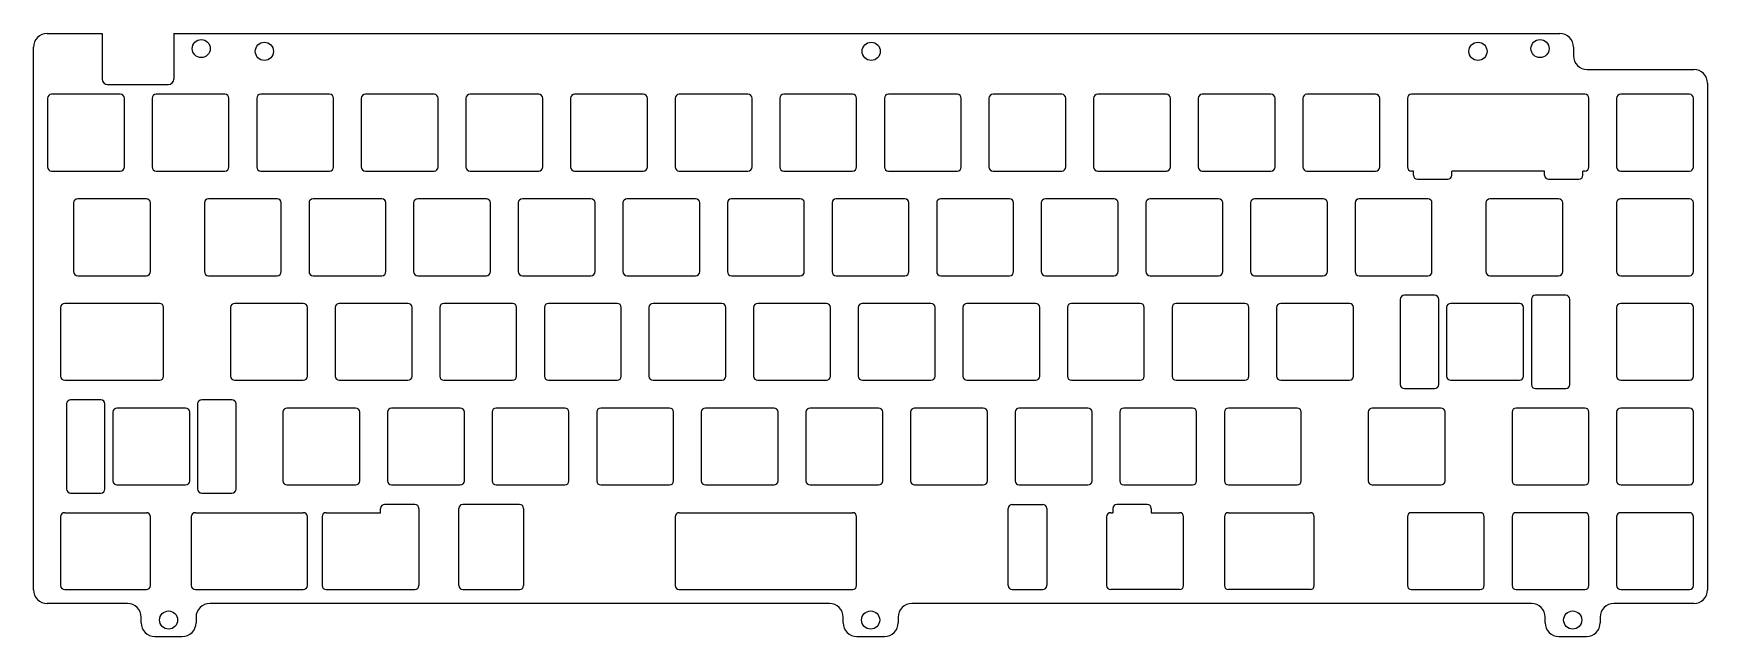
# Model space of a CAD drawing. Extents: x 0 to 305, y -101 to 9.
import ezdxf

# ---------------------------------------------------------------- set-up
doc = ezdxf.new("R2010")
doc.units = 0
for name, color, linetype in [('Arc', 7, 'CONTINUOUS'), ('Arc001', 7, 'CONTINUOUS'), ('Arc002', 7, 'CONTINUOUS'), ('Arc003', 7, 'CONTINUOUS'), ('Arc004', 7, 'CONTINUOUS'), ('Arc005', 7, 'CONTINUOUS'), ('Arc006', 7, 'CONTINUOUS'), ('Arc007', 7, 'CONTINUOUS'), ('Arc008', 7, 'CONTINUOUS'), ('Arc009', 7, 'CONTINUOUS'), ('Arc010', 7, 'CONTINUOUS'), ('Arc011', 7, 'CONTINUOUS'), ('Arc012', 7, 'CONTINUOUS'), ('Arc013', 7, 'CONTINUOUS'), ('Arc014', 7, 'CONTINUOUS'), ('Arc015', 7, 'CONTINUOUS'), ('Arc016', 7, 'CONTINUOUS'), ('Arc017', 7, 'CONTINUOUS'), ('Arc018', 7, 'CONTINUOUS'), ('Arc019', 7, 'CONTINUOUS'), ('Arc020', 7, 'CONTINUOUS'), ('Arc021', 7, 'CONTINUOUS'), ('Arc022', 7, 'CONTINUOUS'), ('Arc023', 7, 'CONTINUOUS'), ('Arc024', 7, 'CONTINUOUS'), ('Arc025', 7, 'CONTINUOUS'), ('Arc026', 7, 'CONTINUOUS'), ('Arc027', 7, 'CONTINUOUS'), ('Arc028', 7, 'CONTINUOUS'), ('Arc029', 7, 'CONTINUOUS'), ('Arc030', 7, 'CONTINUOUS'), ('Arc031', 7, 'CONTINUOUS'), ('Arc032', 7, 'CONTINUOUS'), ('Arc033', 7, 'CONTINUOUS'), ('Arc034', 7, 'CONTINUOUS'), ('Arc035', 7, 'CONTINUOUS'), ('Arc036', 7, 'CONTINUOUS'), ('Arc037', 7, 'CONTINUOUS'), ('Arc038', 7, 'CONTINUOUS'), ('Arc039', 7, 'CONTINUOUS'), ('Arc040', 7, 'CONTINUOUS'), ('Arc041', 7, 'CONTINUOUS'), ('Arc042', 7, 'CONTINUOUS'), ('Arc043', 7, 'CONTINUOUS'), ('Arc044', 7, 'CONTINUOUS'), ('Arc045', 7, 'CONTINUOUS'), ('Arc046', 7, 'CONTINUOUS'), ('Arc047', 7, 'CONTINUOUS'), ('Arc048', 7, 'CONTINUOUS'), ('Arc049', 7, 'CONTINUOUS'), ('Arc050', 7, 'CONTINUOUS'), ('Arc051', 7, 'CONTINUOUS'), ('Arc052', 7, 'CONTINUOUS'), ('Arc053', 7, 'CONTINUOUS'), ('Arc054', 7, 'CONTINUOUS'), ('Arc055', 7, 'CONTINUOUS'), ('Arc056', 7, 'CONTINUOUS'), ('Arc057', 7, 'CONTINUOUS'), ('Arc058', 7, 'CONTINUOUS'), ('Arc059', 7, 'CONTINUOUS'), ('Arc060', 7, 'CONTINUOUS'), ('Arc061', 7, 'CONTINUOUS'), ('Arc062', 7, 'CONTINUOUS'), ('Arc063', 7, 'CONTINUOUS'), ('Arc064', 7, 'CONTINUOUS'), ('Arc065', 7, 'CONTINUOUS'), ('Arc066', 7, 'CONTINUOUS'), ('Arc067', 7, 'CONTINUOUS'), ('Arc068', 7, 'CONTINUOUS'), ('Arc069', 7, 'CONTINUOUS'), ('Arc070', 7, 'CONTINUOUS'), ('Arc071', 7, 'CONTINUOUS'), ('Arc078', 7, 'CONTINUOUS'), ('Arc079', 7, 'CONTINUOUS'), ('Arc080', 7, 'CONTINUOUS'), ('Arc082', 7, 'CONTINUOUS'), ('Arc085', 7, 'CONTINUOUS'), ('Arc086', 7, 'CONTINUOUS'), ('Arc088', 7, 'CONTINUOUS'), ('Arc091', 7, 'CONTINUOUS'), ('Arc092', 7, 'CONTINUOUS'), ('Arc093', 7, 'CONTINUOUS'), ('Arc094', 7, 'CONTINUOUS'), ('Arc095', 7, 'CONTINUOUS'), ('Arc096', 7, 'CONTINUOUS'), ('Arc097', 7, 'CONTINUOUS'), ('Arc098', 7, 'CONTINUOUS'), ('Arc099', 7, 'CONTINUOUS'), ('Arc100', 7, 'CONTINUOUS'), ('Arc101', 7, 'CONTINUOUS'), ('Arc102', 7, 'CONTINUOUS'), ('Arc103', 7, 'CONTINUOUS'), ('Arc104', 7, 'CONTINUOUS'), ('Arc105', 7, 'CONTINUOUS'), ('Arc106', 7, 'CONTINUOUS'), ('Arc107', 7, 'CONTINUOUS'), ('Arc108', 7, 'CONTINUOUS'), ('Arc109', 7, 'CONTINUOUS'), ('Arc110', 7, 'CONTINUOUS'), ('Arc111', 7, 'CONTINUOUS'), ('Arc112', 7, 'CONTINUOUS'), ('Arc113', 7, 'CONTINUOUS'), ('Arc114', 7, 'CONTINUOUS'), ('Arc115', 7, 'CONTINUOUS'), ('Arc116', 7, 'CONTINUOUS'), ('Arc117', 7, 'CONTINUOUS'), ('Arc118', 7, 'CONTINUOUS'), ('Arc119', 7, 'CONTINUOUS'), ('Arc120', 7, 'CONTINUOUS'), ('Arc121', 7, 'CONTINUOUS'), ('Arc122', 7, 'CONTINUOUS'), ('Arc123', 7, 'CONTINUOUS'), ('Arc124', 7, 'CONTINUOUS'), ('Arc125', 7, 'CONTINUOUS'), ('Arc126', 7, 'CONTINUOUS'), ('Arc127', 7, 'CONTINUOUS'), ('Arc128', 7, 'CONTINUOUS'), ('Arc129', 7, 'CONTINUOUS'), ('Arc130', 7, 'CONTINUOUS'), ('Arc131', 7, 'CONTINUOUS'), ('Arc132', 7, 'CONTINUOUS'), ('Arc133', 7, 'CONTINUOUS'), ('Arc134', 7, 'CONTINUOUS'), ('Arc135', 7, 'CONTINUOUS'), ('Arc136', 7, 'CONTINUOUS'), ('Arc137', 7, 'CONTINUOUS'), ('Arc138', 7, 'CONTINUOUS'), ('Arc139', 7, 'CONTINUOUS'), ('Arc140', 7, 'CONTINUOUS'), ('Arc141', 7, 'CONTINUOUS'), ('Arc142', 7, 'CONTINUOUS'), ('Arc143', 7, 'CONTINUOUS'), ('Arc144', 7, 'CONTINUOUS'), ('Arc145', 7, 'CONTINUOUS'), ('Arc146', 7, 'CONTINUOUS'), ('Arc147', 7, 'CONTINUOUS'), ('Arc148', 7, 'CONTINUOUS'), ('Arc149', 7, 'CONTINUOUS'), ('Arc150', 7, 'CONTINUOUS'), ('Arc151', 7, 'CONTINUOUS'), ('Arc152', 7, 'CONTINUOUS'), ('Arc153', 7, 'CONTINUOUS'), ('Arc154', 7, 'CONTINUOUS'), ('Arc155', 7, 'CONTINUOUS'), ('Arc157', 7, 'CONTINUOUS'), ('Arc159', 7, 'CONTINUOUS'), ('Arc160', 7, 'CONTINUOUS'), ('Arc161', 7, 'CONTINUOUS'), ('Arc162', 7, 'CONTINUOUS'), ('Arc163', 7, 'CONTINUOUS'), ('Arc164', 7, 'CONTINUOUS'), ('Arc165', 7, 'CONTINUOUS'), ('Arc166', 7, 'CONTINUOUS'), ('Arc167', 7, 'CONTINUOUS'), ('Arc168', 7, 'CONTINUOUS'), ('Arc169', 7, 'CONTINUOUS'), ('Arc170', 7, 'CONTINUOUS'), ('Arc171', 7, 'CONTINUOUS'), ('Arc172', 7, 'CONTINUOUS'), ('Arc173', 7, 'CONTINUOUS'), ('Arc174', 7, 'CONTINUOUS'), ('Arc175', 7, 'CONTINUOUS'), ('Arc176', 7, 'CONTINUOUS'), ('Arc177', 7, 'CONTINUOUS'), ('Arc178', 7, 'CONTINUOUS'), ('Arc179', 7, 'CONTINUOUS'), ('Arc180', 7, 'CONTINUOUS'), ('Arc181', 7, 'CONTINUOUS'), ('Arc182', 7, 'CONTINUOUS'), ('Arc183', 7, 'CONTINUOUS'), ('Arc184', 7, 'CONTINUOUS'), ('Arc185', 7, 'CONTINUOUS'), ('Arc186', 7, 'CONTINUOUS'), ('Arc187', 7, 'CONTINUOUS'), ('Arc188', 7, 'CONTINUOUS'), ('Arc189', 7, 'CONTINUOUS'), ('Arc190', 7, 'CONTINUOUS'), ('Arc191', 7, 'CONTINUOUS'), ('Arc192', 7, 'CONTINUOUS'), ('Arc193', 7, 'CONTINUOUS'), ('Arc194', 7, 'CONTINUOUS'), ('Arc195', 7, 'CONTINUOUS'), ('Arc196', 7, 'CONTINUOUS'), ('Arc197', 7, 'CONTINUOUS'), ('Arc198', 7, 'CONTINUOUS'), ('Arc199', 7, 'CONTINUOUS'), ('Arc200', 7, 'CONTINUOUS'), ('Arc201', 7, 'CONTINUOUS'), ('Arc202', 7, 'CONTINUOUS'), ('Arc203', 7, 'CONTINUOUS'), ('Arc204', 7, 'CONTINUOUS'), ('Arc205', 7, 'CONTINUOUS'), ('Arc206', 7, 'CONTINUOUS'), ('Arc207', 7, 'CONTINUOUS'), ('Arc208', 7, 'CONTINUOUS'), ('Arc209', 7, 'CONTINUOUS'), ('Arc210', 7, 'CONTINUOUS'), ('Arc211', 7, 'CONTINUOUS'), ('Arc212', 7, 'CONTINUOUS'), ('Arc213', 7, 'CONTINUOUS'), ('Arc214', 7, 'CONTINUOUS'), ('Arc215', 7, 'CONTINUOUS'), ('Arc216', 7, 'CONTINUOUS'), ('Arc217', 7, 'CONTINUOUS'), ('Arc218', 7, 'CONTINUOUS'), ('Arc219', 7, 'CONTINUOUS'), ('Arc220', 7, 'CONTINUOUS'), ('Arc221', 7, 'CONTINUOUS'), ('Arc222', 7, 'CONTINUOUS'), ('Arc223', 7, 'CONTINUOUS'), ('Arc224', 7, 'CONTINUOUS'), ('Arc225', 7, 'CONTINUOUS'), ('Arc226', 7, 'CONTINUOUS'), ('Arc227', 7, 'CONTINUOUS'), ('Arc228', 7, 'CONTINUOUS'), ('Arc229', 7, 'CONTINUOUS'), ('Arc230', 7, 'CONTINUOUS'), ('Arc231', 7, 'CONTINUOUS'), ('Arc232', 7, 'CONTINUOUS'), ('Arc233', 7, 'CONTINUOUS'), ('Arc234', 7, 'CONTINUOUS'), ('Arc235', 7, 'CONTINUOUS'), ('Arc236', 7, 'CONTINUOUS'), ('Arc237', 7, 'CONTINUOUS'), ('Arc238', 7, 'CONTINUOUS'), ('Arc239', 7, 'CONTINUOUS'), ('Arc240', 7, 'CONTINUOUS'), ('Arc241', 7, 'CONTINUOUS'), ('Arc242', 7, 'CONTINUOUS'), ('Arc243', 7, 'CONTINUOUS'), ('Arc244', 7, 'CONTINUOUS'), ('Arc245', 7, 'CONTINUOUS'), ('Arc246', 7, 'CONTINUOUS'), ('Arc247', 7, 'CONTINUOUS'), ('Arc248', 7, 'CONTINUOUS'), ('Arc249', 7, 'CONTINUOUS'), ('Arc250', 7, 'CONTINUOUS'), ('Arc251', 7, 'CONTINUOUS'), ('Arc252', 7, 'CONTINUOUS'), ('Arc253', 7, 'CONTINUOUS'), ('Arc254', 7, 'CONTINUOUS'), ('Arc255', 7, 'CONTINUOUS'), ('Arc256', 7, 'CONTINUOUS'), ('Arc257', 7, 'CONTINUOUS'), ('Arc258', 7, 'CONTINUOUS'), ('Arc259', 7, 'CONTINUOUS'), ('Arc260', 7, 'CONTINUOUS'), ('Arc261', 7, 'CONTINUOUS'), ('Arc262', 7, 'CONTINUOUS'), ('Arc263', 7, 'CONTINUOUS'), ('Arc264', 7, 'CONTINUOUS'), ('Arc265', 7, 'CONTINUOUS'), ('Arc266', 7, 'CONTINUOUS'), ('Arc267', 7, 'CONTINUOUS'), ('Arc268', 7, 'CONTINUOUS'), ('Arc269', 7, 'CONTINUOUS'), ('Arc270', 7, 'CONTINUOUS'), ('Arc271', 7, 'CONTINUOUS'), ('Arc272', 7, 'CONTINUOUS'), ('Arc273', 7, 'CONTINUOUS'), ('Arc274', 7, 'CONTINUOUS'), ('Arc275', 7, 'CONTINUOUS'), ('Arc276', 7, 'CONTINUOUS'), ('Arc277', 7, 'CONTINUOUS'), ('Arc278', 7, 'CONTINUOUS'), ('Arc279', 7, 'CONTINUOUS'), ('Arc280', 7, 'CONTINUOUS'), ('Arc281', 7, 'CONTINUOUS'), ('Arc282', 7, 'CONTINUOUS'), ('Arc283', 7, 'CONTINUOUS'), ('Arc316', 7, 'CONTINUOUS'), ('Arc317', 7, 'CONTINUOUS'), ('Arc318', 7, 'CONTINUOUS'), ('Arc319', 7, 'CONTINUOUS'), ('Arc320', 7, 'CONTINUOUS'), ('Arc321', 7, 'CONTINUOUS'), ('Arc322', 7, 'CONTINUOUS'), ('Arc323', 7, 'CONTINUOUS'), ('Arc324', 7, 'CONTINUOUS'), ('Arc325', 7, 'CONTINUOUS'), ('Arc326', 7, 'CONTINUOUS'), ('Arc327', 7, 'CONTINUOUS'), ('Arc380', 7, 'CONTINUOUS'), ('Arc382', 7, 'CONTINUOUS'), ('Arc488', 7, 'CONTINUOUS'), ('Arc490', 7, 'CONTINUOUS'), ('Arc493', 7, 'CONTINUOUS'), ('Arc503', 7, 'CONTINUOUS'), ('Arc508', 7, 'CONTINUOUS'), ('Arc509', 7, 'CONTINUOUS'), ('Arc511', 7, 'CONTINUOUS'), ('Arc512', 7, 'CONTINUOUS'), ('Arc513', 7, 'CONTINUOUS'), ('Arc515', 7, 'CONTINUOUS'), ('Arc516', 7, 'CONTINUOUS'), ('Arc519', 7, 'CONTINUOUS'), ('Arc521', 7, 'CONTINUOUS'), ('Arc522', 7, 'CONTINUOUS'), ('Arc523', 7, 'CONTINUOUS'), ('Arc524', 7, 'CONTINUOUS'), ('Arc526', 7, 'CONTINUOUS'), ('Arc527', 7, 'CONTINUOUS'), ('Arc531', 7, 'CONTINUOUS'), ('Arc537', 7, 'CONTINUOUS'), ('Arc538', 7, 'CONTINUOUS'), ('Arc539', 7, 'CONTINUOUS'), ('Arc540', 7, 'CONTINUOUS'), ('Arc543', 7, 'CONTINUOUS'), ('Arc544', 7, 'CONTINUOUS'), ('Arc545', 7, 'CONTINUOUS'), ('Arc547', 7, 'CONTINUOUS'), ('Arc552', 7, 'CONTINUOUS'), ('Arc554', 7, 'CONTINUOUS'), ('Arc556', 7, 'CONTINUOUS'), ('Arc557', 7, 'CONTINUOUS'), ('Arc558', 7, 'CONTINUOUS'), ('Arc559', 7, 'CONTINUOUS'), ('Arc560', 7, 'CONTINUOUS'), ('Arc561', 7, 'CONTINUOUS'), ('Arc562', 7, 'CONTINUOUS'), ('Arc565', 7, 'CONTINUOUS'), ('Arc566', 7, 'CONTINUOUS'), ('Arc567', 7, 'CONTINUOUS'), ('Arc569', 7, 'CONTINUOUS'), ('Arc570', 7, 'CONTINUOUS'), ('Arc571', 7, 'CONTINUOUS'), ('Arc573', 7, 'CONTINUOUS'), ('Circle', 7, 'CONTINUOUS'), ('Circle001', 7, 'CONTINUOUS'), ('Circle002', 7, 'CONTINUOUS'), ('Circle003', 7, 'CONTINUOUS'), ('Circle004', 7, 'CONTINUOUS'), ('Circle005', 7, 'CONTINUOUS'), ('Circle006', 7, 'CONTINUOUS'), ('Circle007', 7, 'CONTINUOUS'), ('Line', 7, 'CONTINUOUS'), ('Line001', 7, 'CONTINUOUS'), ('Line002', 7, 'CONTINUOUS'), ('Line003', 7, 'CONTINUOUS'), ('Line004', 7, 'CONTINUOUS'), ('Line005', 7, 'CONTINUOUS'), ('Line006', 7, 'CONTINUOUS'), ('Line007', 7, 'CONTINUOUS'), ('Line008', 7, 'CONTINUOUS'), ('Line009', 7, 'CONTINUOUS'), ('Line010', 7, 'CONTINUOUS'), ('Line011', 7, 'CONTINUOUS'), ('Line012', 7, 'CONTINUOUS'), ('Line013', 7, 'CONTINUOUS'), ('Line014', 7, 'CONTINUOUS'), ('Line015', 7, 'CONTINUOUS'), ('Line016', 7, 'CONTINUOUS'), ('Line017', 7, 'CONTINUOUS'), ('Line018', 7, 'CONTINUOUS'), ('Line019', 7, 'CONTINUOUS'), ('Line020', 7, 'CONTINUOUS'), ('Line021', 7, 'CONTINUOUS'), ('Line026', 7, 'CONTINUOUS'), ('Line027', 7, 'CONTINUOUS'), ('Line028', 7, 'CONTINUOUS'), ('Line029', 7, 'CONTINUOUS'), ('Line032', 7, 'CONTINUOUS'), ('Line033', 7, 'CONTINUOUS'), ('Line034', 7, 'CONTINUOUS'), ('Line035', 7, 'CONTINUOUS'), ('Line036', 7, 'CONTINUOUS'), ('Line037', 7, 'CONTINUOUS'), ('Line038', 7, 'CONTINUOUS'), ('Line041', 7, 'CONTINUOUS'), ('Line042', 7, 'CONTINUOUS'), ('Line044', 7, 'CONTINUOUS'), ('Line045', 7, 'CONTINUOUS'), ('Line046', 7, 'CONTINUOUS'), ('Line050', 7, 'CONTINUOUS'), ('Line051', 7, 'CONTINUOUS'), ('Line052', 7, 'CONTINUOUS'), ('Line053', 7, 'CONTINUOUS'), ('Line055', 7, 'CONTINUOUS'), ('Line056', 7, 'CONTINUOUS'), ('Line057', 7, 'CONTINUOUS'), ('Line059', 7, 'CONTINUOUS'), ('Line060', 7, 'CONTINUOUS'), ('Line062', 7, 'CONTINUOUS'), ('Line063', 7, 'CONTINUOUS'), ('Line064', 7, 'CONTINUOUS'), ('Line066', 7, 'CONTINUOUS'), ('Line067', 7, 'CONTINUOUS'), ('Line068', 7, 'CONTINUOUS'), ('Line070', 7, 'CONTINUOUS'), ('Line073', 7, 'CONTINUOUS'), ('Line074', 7, 'CONTINUOUS'), ('Line075', 7, 'CONTINUOUS'), ('Line077', 7, 'CONTINUOUS'), ('Line078', 7, 'CONTINUOUS'), ('Line079', 7, 'CONTINUOUS'), ('Line082', 7, 'CONTINUOUS'), ('Line083', 7, 'CONTINUOUS'), ('Line085', 7, 'CONTINUOUS'), ('Line086', 7, 'CONTINUOUS'), ('Line088', 7, 'CONTINUOUS'), ('Line089', 7, 'CONTINUOUS'), ('Line090', 7, 'CONTINUOUS'), ('Line091', 7, 'CONTINUOUS'), ('Line094', 7, 'CONTINUOUS'), ('Line095', 7, 'CONTINUOUS'), ('Line096', 7, 'CONTINUOUS'), ('Line097', 7, 'CONTINUOUS'), ('Line098', 7, 'CONTINUOUS'), ('Line099', 7, 'CONTINUOUS'), ('Line111', 7, 'CONTINUOUS'), ('Line115', 7, 'CONTINUOUS'), ('Line117', 7, 'CONTINUOUS'), ('Line127', 7, 'CONTINUOUS'), ('Line129', 7, 'CONTINUOUS'), ('Line130', 7, 'CONTINUOUS'), ('Line133', 7, 'CONTINUOUS'), ('Line134', 7, 'CONTINUOUS'), ('Line137', 7, 'CONTINUOUS'), ('Line138', 7, 'CONTINUOUS'), ('Line139', 7, 'CONTINUOUS'), ('Line140', 7, 'CONTINUOUS'), ('Line143', 7, 'CONTINUOUS'), ('Line144', 7, 'CONTINUOUS'), ('Line145', 7, 'CONTINUOUS'), ('Line146', 7, 'CONTINUOUS'), ('Line148', 7, 'CONTINUOUS'), ('Line149', 7, 'CONTINUOUS'), ('Line150', 7, 'CONTINUOUS'), ('Line152', 7, 'CONTINUOUS'), ('Line153', 7, 'CONTINUOUS'), ('Line155', 7, 'CONTINUOUS'), ('Line156', 7, 'CONTINUOUS'), ('Line157', 7, 'CONTINUOUS'), ('Line159', 7, 'CONTINUOUS'), ('Line161', 7, 'CONTINUOUS'), ('Line162', 7, 'CONTINUOUS'), ('Line164', 7, 'CONTINUOUS'), ('Line165', 7, 'CONTINUOUS'), ('Line166', 7, 'CONTINUOUS'), ('Line168', 7, 'CONTINUOUS'), ('Line170', 7, 'CONTINUOUS'), ('Line171', 7, 'CONTINUOUS'), ('Line173', 7, 'CONTINUOUS'), ('Line174', 7, 'CONTINUOUS'), ('Line175', 7, 'CONTINUOUS'), ('Line177', 7, 'CONTINUOUS'), ('Line178', 7, 'CONTINUOUS'), ('Line180', 7, 'CONTINUOUS'), ('Line181', 7, 'CONTINUOUS'), ('Line184', 7, 'CONTINUOUS'), ('Line186', 7, 'CONTINUOUS'), ('Line187', 7, 'CONTINUOUS'), ('Line188', 7, 'CONTINUOUS'), ('Line190', 7, 'CONTINUOUS'), ('Line192', 7, 'CONTINUOUS'), ('Line193', 7, 'CONTINUOUS'), ('Line194', 7, 'CONTINUOUS'), ('Line196', 7, 'CONTINUOUS'), ('Line198', 7, 'CONTINUOUS'), ('Line199', 7, 'CONTINUOUS'), ('Line200', 7, 'CONTINUOUS'), ('Line201', 7, 'CONTINUOUS'), ('Line202', 7, 'CONTINUOUS'), ('Line204', 7, 'CONTINUOUS'), ('Line205', 7, 'CONTINUOUS'), ('Line207', 7, 'CONTINUOUS'), ('Line208', 7, 'CONTINUOUS'), ('Line209', 7, 'CONTINUOUS'), ('Line211', 7, 'CONTINUOUS'), ('Line215', 7, 'CONTINUOUS'), ('Line216', 7, 'CONTINUOUS'), ('Line217', 7, 'CONTINUOUS'), ('Line218', 7, 'CONTINUOUS'), ('Line219', 7, 'CONTINUOUS'), ('Line220', 7, 'CONTINUOUS'), ('Line222', 7, 'CONTINUOUS'), ('Line223', 7, 'CONTINUOUS'), ('Line230', 7, 'CONTINUOUS'), ('Line233', 7, 'CONTINUOUS'), ('Line234', 7, 'CONTINUOUS'), ('Line235', 7, 'CONTINUOUS'), ('Line236', 7, 'CONTINUOUS'), ('Line239', 7, 'CONTINUOUS'), ('Line240', 7, 'CONTINUOUS'), ('Line241', 7, 'CONTINUOUS'), ('Line242', 7, 'CONTINUOUS'), ('Line244', 7, 'CONTINUOUS'), ('Line245', 7, 'CONTINUOUS'), ('Line246', 7, 'CONTINUOUS'), ('Line248', 7, 'CONTINUOUS'), ('Line250', 7, 'CONTINUOUS'), ('Line251', 7, 'CONTINUOUS'), ('Line252', 7, 'CONTINUOUS'), ('Line254', 7, 'CONTINUOUS'), ('Line255', 7, 'CONTINUOUS'), ('Line256', 7, 'CONTINUOUS'), ('Line257', 7, 'CONTINUOUS'), ('Line258', 7, 'CONTINUOUS'), ('Line262', 7, 'CONTINUOUS'), ('Line263', 7, 'CONTINUOUS'), ('Line264', 7, 'CONTINUOUS'), ('Line265', 7, 'CONTINUOUS'), ('Line267', 7, 'CONTINUOUS'), ('Line269', 7, 'CONTINUOUS'), ('Line270', 7, 'CONTINUOUS'), ('Line271', 7, 'CONTINUOUS'), ('Line273', 7, 'CONTINUOUS'), ('Line274', 7, 'CONTINUOUS'), ('Line277', 7, 'CONTINUOUS'), ('Line278', 7, 'CONTINUOUS'), ('Line279', 7, 'CONTINUOUS'), ('Line280', 7, 'CONTINUOUS'), ('Line281', 7, 'CONTINUOUS'), ('Line282', 7, 'CONTINUOUS'), ('Line286', 7, 'CONTINUOUS'), ('Line287', 7, 'CONTINUOUS'), ('Line288', 7, 'CONTINUOUS'), ('Line290', 7, 'CONTINUOUS'), ('Line291', 7, 'CONTINUOUS'), ('Line292', 7, 'CONTINUOUS'), ('Line294', 7, 'CONTINUOUS'), ('Line295', 7, 'CONTINUOUS'), ('Line301', 7, 'CONTINUOUS'), ('Line302', 7, 'CONTINUOUS'), ('Line304', 7, 'CONTINUOUS'), ('Line305', 7, 'CONTINUOUS'), ('Line307', 7, 'CONTINUOUS'), ('Line308', 7, 'CONTINUOUS'), ('Line309', 7, 'CONTINUOUS'), ('Line310', 7, 'CONTINUOUS'), ('Line311', 7, 'CONTINUOUS'), ('Line312', 7, 'CONTINUOUS'), ('Line313', 7, 'CONTINUOUS'), ('Line314', 7, 'CONTINUOUS'), ('Line316', 7, 'CONTINUOUS'), ('Line317', 7, 'CONTINUOUS'), ('Line318', 7, 'CONTINUOUS'), ('Line320', 7, 'CONTINUOUS'), ('Line321', 7, 'CONTINUOUS'), ('Line322', 7, 'CONTINUOUS'), ('Line325', 7, 'CONTINUOUS'), ('Line326', 7, 'CONTINUOUS'), ('Line327', 7, 'CONTINUOUS'), ('Line328', 7, 'CONTINUOUS'), ('Line329', 7, 'CONTINUOUS'), ('Line330', 7, 'CONTINUOUS'), ('Line331', 7, 'CONTINUOUS'), ('Line332', 7, 'CONTINUOUS'), ('Line333', 7, 'CONTINUOUS'), ('Line334', 7, 'CONTINUOUS'), ('Line337', 7, 'CONTINUOUS'), ('Line338', 7, 'CONTINUOUS'), ('Line339', 7, 'CONTINUOUS'), ('Line340', 7, 'CONTINUOUS'), ('Line341', 7, 'CONTINUOUS'), ('Line342', 7, 'CONTINUOUS'), ('Line344', 7, 'CONTINUOUS'), ('Line345', 7, 'CONTINUOUS'), ('Line347', 7, 'CONTINUOUS'), ('Line348', 7, 'CONTINUOUS'), ('Line350', 7, 'CONTINUOUS'), ('Line351', 7, 'CONTINUOUS'), ('Line353', 7, 'CONTINUOUS'), ('Line354', 7, 'CONTINUOUS'), ('Line357', 7, 'CONTINUOUS'), ('Line358', 7, 'CONTINUOUS'), ('Line360', 7, 'CONTINUOUS'), ('Line362', 7, 'CONTINUOUS'), ('Line363', 7, 'CONTINUOUS'), ('Line364', 7, 'CONTINUOUS'), ('Line365', 7, 'CONTINUOUS'), ('Line366', 7, 'CONTINUOUS'), ('Line368', 7, 'CONTINUOUS'), ('Line370', 7, 'CONTINUOUS'), ('Line372', 7, 'CONTINUOUS'), ('Line373', 7, 'CONTINUOUS'), ('Line374', 7, 'CONTINUOUS'), ('Line376', 7, 'CONTINUOUS'), ('Line377', 7, 'CONTINUOUS'), ('Line378', 7, 'CONTINUOUS'), ('Line381', 7, 'CONTINUOUS'), ('Line382', 7, 'CONTINUOUS'), ('Line383', 7, 'CONTINUOUS'), ('Line386', 7, 'CONTINUOUS'), ('Line387', 7, 'CONTINUOUS'), ('Line388', 7, 'CONTINUOUS'), ('Line391', 7, 'CONTINUOUS'), ('Line392', 7, 'CONTINUOUS'), ('Line393', 7, 'CONTINUOUS'), ('Line394', 7, 'CONTINUOUS'), ('Line397', 7, 'CONTINUOUS'), ('Line398', 7, 'CONTINUOUS'), ('Line399', 7, 'CONTINUOUS'), ('Line400', 7, 'CONTINUOUS'), ('Line403', 7, 'CONTINUOUS'), ('Line404', 7, 'CONTINUOUS'), ('Line405', 7, 'CONTINUOUS'), ('Line406', 7, 'CONTINUOUS'), ('Line408', 7, 'CONTINUOUS'), ('Line409', 7, 'CONTINUOUS'), ('Line410', 7, 'CONTINUOUS'), ('Line411', 7, 'CONTINUOUS'), ('Line462', 7, 'CONTINUOUS'), ('Line463', 7, 'CONTINUOUS'), ('Line464', 7, 'CONTINUOUS'), ('Line467', 7, 'CONTINUOUS'), ('Line468', 7, 'CONTINUOUS'), ('Line469', 7, 'CONTINUOUS'), ('Line470', 7, 'CONTINUOUS'), ('Line472', 7, 'CONTINUOUS'), ('Line474', 7, 'CONTINUOUS'), ('Line475', 7, 'CONTINUOUS'), ('Line476', 7, 'CONTINUOUS'), ('Line478', 7, 'CONTINUOUS'), ('Line553', 7, 'CONTINUOUS'), ('Line554', 7, 'CONTINUOUS'), ('Line555', 7, 'CONTINUOUS'), ('Line556', 7, 'CONTINUOUS'), ('Line557', 7, 'CONTINUOUS'), ('Line558', 7, 'CONTINUOUS'), ('Line559', 7, 'CONTINUOUS'), ('Line560', 7, 'CONTINUOUS'), ('Line564', 7, 'CONTINUOUS'), ('Line565', 7, 'CONTINUOUS'), ('Line566', 7, 'CONTINUOUS'), ('Line692', 7, 'CONTINUOUS'), ('Line696', 7, 'CONTINUOUS'), ('Line698', 7, 'CONTINUOUS'), ('Line708', 7, 'CONTINUOUS'), ('Line715', 7, 'CONTINUOUS'), ('Line722', 7, 'CONTINUOUS'), ('Line724', 7, 'CONTINUOUS'), ('Line732', 7, 'CONTINUOUS'), ('Line743', 7, 'CONTINUOUS'), ('Line745', 7, 'CONTINUOUS'), ('Line746', 7, 'CONTINUOUS'), ('Line748', 7, 'CONTINUOUS'), ('Line751', 7, 'CONTINUOUS'), ('Line756', 7, 'CONTINUOUS'), ('Line757', 7, 'CONTINUOUS'), ('Line762', 7, 'CONTINUOUS'), ('Line765', 7, 'CONTINUOUS'), ('Line767', 7, 'CONTINUOUS'), ('Line768', 7, 'CONTINUOUS'), ('Line774', 7, 'CONTINUOUS'), ('Line775', 7, 'CONTINUOUS'), ('Line777', 7, 'CONTINUOUS'), ('Line778', 7, 'CONTINUOUS'), ('Line779', 7, 'CONTINUOUS'), ('Line780', 7, 'CONTINUOUS'), ('Line781', 7, 'CONTINUOUS'), ('Line782', 7, 'CONTINUOUS'), ('Line783', 7, 'CONTINUOUS'), ('Line784', 7, 'CONTINUOUS'), ('Line785', 7, 'CONTINUOUS'), ('Line786', 7, 'CONTINUOUS'), ('Line787', 7, 'CONTINUOUS'), ('Line788', 7, 'CONTINUOUS'), ('Line789', 7, 'CONTINUOUS'), ('Line790', 7, 'CONTINUOUS'), ('Line791', 7, 'CONTINUOUS'), ('Line792', 7, 'CONTINUOUS'), ('Line793', 7, 'CONTINUOUS'), ('Line794', 7, 'CONTINUOUS'), ('Line795', 7, 'CONTINUOUS'), ('Line796', 7, 'CONTINUOUS'), ('Line797', 7, 'CONTINUOUS')]:
    doc.layers.add(name, color=color, linetype=linetype)

msp = doc.modelspace()

# ---------------------------------------------------------------- linework, layer by layer
at = {"layer": 'Arc'}
msp.add_arc((2.475, 6.025), 2.5, 90, 180, dxfattribs=at)
at = {"layer": 'Arc001'}
msp.add_arc((13.475, 0.225), 1, 180, -90, dxfattribs=at)
at = {"layer": 'Arc002'}
msp.add_arc((24.525, 0.225), 1, -90, 0, dxfattribs=at)
at = {"layer": 'Arc003'}
msp.add_arc((277.925, 6.025), 2.5, 0, 90, dxfattribs=at)
at = {"layer": 'Arc004'}
msp.add_arc((282.925, 4.475), 2.5, 180, -90, dxfattribs=at)
at = {"layer": 'Arc005'}
msp.add_arc((302.325, -0.525), 2.5, 0, 90, dxfattribs=at)
at = {"layer": 'Arc006'}
msp.add_arc((302.325, -92.775), 2.5, -90, 0, dxfattribs=at)
at = {"layer": 'Arc007'}
msp.add_arc((287.775, -97.775), 2.5, 90, 180, dxfattribs=at)
at = {"layer": 'Arc008'}
msp.add_arc((282.775, -98.775), 2.5, -90, 0, dxfattribs=at)
at = {"layer": 'Arc009'}
msp.add_arc((277.775, -98.775), 2.5, 180, -90, dxfattribs=at)
at = {"layer": 'Arc010'}
msp.add_arc((272.775, -97.775), 2.5, 0, 90, dxfattribs=at)
at = {"layer": 'Arc011'}
msp.add_arc((154.925, -98.775), 2.5, -90, 0, dxfattribs=at)
at = {"layer": 'Arc012'}
msp.add_arc((144.925, -97.775), 2.5, 0, 90, dxfattribs=at)
at = {"layer": 'Arc013'}
msp.add_arc((159.925, -97.775), 2.5, 90, 180, dxfattribs=at)
at = {"layer": 'Arc014'}
msp.add_arc((149.925, -98.775), 2.5, 180, -90, dxfattribs=at)
at = {"layer": 'Arc015'}
msp.add_arc((27.075, -98.775), 2.5, -90, 0, dxfattribs=at)
at = {"layer": 'Arc016'}
msp.add_arc((17.075, -97.775), 2.5, 0, 90, dxfattribs=at)
at = {"layer": 'Arc017'}
msp.add_arc((22.075, -98.775), 2.5, 180, -90, dxfattribs=at)
at = {"layer": 'Arc018'}
msp.add_arc((32.075, -97.775), 2.5, 90, 180, dxfattribs=at)
at = {"layer": 'Arc019'}
msp.add_arc((2.475, -92.775), 2.5, 180, -90, dxfattribs=at)
at = {"layer": 'Arc020'}
msp.add_arc((3.275, -3.275), 0.75, 90, 180, dxfattribs=at)
at = {"layer": 'Arc021'}
msp.add_arc((15.775, -3.275), 0.75, 0, 90, dxfattribs=at)
at = {"layer": 'Arc022'}
msp.add_arc((3.275, -15.775), 0.75, 180, -90, dxfattribs=at)
at = {"layer": 'Arc023'}
msp.add_arc((15.775, -15.775), 0.75, -90, 0, dxfattribs=at)
at = {"layer": 'Arc024'}
msp.add_arc((34.825, -15.775), 0.75, -90, 0, dxfattribs=at)
at = {"layer": 'Arc025'}
msp.add_arc((22.325, -3.275), 0.75, 90, 180, dxfattribs=at)
at = {"layer": 'Arc026'}
msp.add_arc((34.825, -3.275), 0.75, 0, 90, dxfattribs=at)
at = {"layer": 'Arc027'}
msp.add_arc((22.325, -15.775), 0.75, 180, -90, dxfattribs=at)
at = {"layer": 'Arc028'}
msp.add_arc((53.875, -15.775), 0.75, -90, 0, dxfattribs=at)
at = {"layer": 'Arc029'}
msp.add_arc((41.375, -3.275), 0.75, 90, 180, dxfattribs=at)
at = {"layer": 'Arc030'}
msp.add_arc((53.875, -3.275), 0.75, 0, 90, dxfattribs=at)
at = {"layer": 'Arc031'}
msp.add_arc((41.375, -15.775), 0.75, 180, -90, dxfattribs=at)
at = {"layer": 'Arc032'}
msp.add_arc((72.925, -3.275), 0.75, 0, 90, dxfattribs=at)
at = {"layer": 'Arc033'}
msp.add_arc((72.925, -15.775), 0.75, -90, 0, dxfattribs=at)
at = {"layer": 'Arc034'}
msp.add_arc((60.425, -3.275), 0.75, 90, 180, dxfattribs=at)
at = {"layer": 'Arc035'}
msp.add_arc((60.425, -15.775), 0.75, 180, -90, dxfattribs=at)
at = {"layer": 'Arc036'}
msp.add_arc((91.975, -3.275), 0.75, 0, 90, dxfattribs=at)
at = {"layer": 'Arc037'}
msp.add_arc((79.475, -3.275), 0.75, 90, 180, dxfattribs=at)
at = {"layer": 'Arc038'}
msp.add_arc((79.475, -15.775), 0.75, 180, -90, dxfattribs=at)
at = {"layer": 'Arc039'}
msp.add_arc((91.975, -15.775), 0.75, -90, 0, dxfattribs=at)
at = {"layer": 'Arc040'}
msp.add_arc((98.525, -15.775), 0.75, 180, -90, dxfattribs=at)
at = {"layer": 'Arc041'}
msp.add_arc((111.025, -15.775), 0.75, -90, 0, dxfattribs=at)
at = {"layer": 'Arc042'}
msp.add_arc((111.025, -3.275), 0.75, 0, 90, dxfattribs=at)
at = {"layer": 'Arc043'}
msp.add_arc((98.525, -3.275), 0.75, 90, 180, dxfattribs=at)
at = {"layer": 'Arc044'}
msp.add_arc((130.075, -3.275), 0.75, 0, 90, dxfattribs=at)
at = {"layer": 'Arc045'}
msp.add_arc((117.575, -15.775), 0.75, 180, -90, dxfattribs=at)
at = {"layer": 'Arc046'}
msp.add_arc((117.575, -3.275), 0.75, 90, 180, dxfattribs=at)
at = {"layer": 'Arc047'}
msp.add_arc((130.075, -15.775), 0.75, -90, 0, dxfattribs=at)
at = {"layer": 'Arc048'}
msp.add_arc((149.125, -3.275), 0.75, 0, 90, dxfattribs=at)
at = {"layer": 'Arc049'}
msp.add_arc((136.625, -3.275), 0.75, 90, 180, dxfattribs=at)
at = {"layer": 'Arc050'}
msp.add_arc((136.625, -15.775), 0.75, 180, -90, dxfattribs=at)
at = {"layer": 'Arc051'}
msp.add_arc((149.125, -15.775), 0.75, -90, 0, dxfattribs=at)
at = {"layer": 'Arc052'}
msp.add_arc((155.675, -15.775), 0.75, 180, -90, dxfattribs=at)
at = {"layer": 'Arc053'}
msp.add_arc((168.175, -3.275), 0.75, 0, 90, dxfattribs=at)
at = {"layer": 'Arc054'}
msp.add_arc((155.675, -3.275), 0.75, 90, 180, dxfattribs=at)
at = {"layer": 'Arc055'}
msp.add_arc((168.175, -15.775), 0.75, -90, 0, dxfattribs=at)
at = {"layer": 'Arc056'}
msp.add_arc((174.725, -15.775), 0.75, 180, -90, dxfattribs=at)
at = {"layer": 'Arc057'}
msp.add_arc((187.225, -3.275), 0.75, 0, 90, dxfattribs=at)
at = {"layer": 'Arc058'}
msp.add_arc((174.725, -3.275), 0.75, 90, 180, dxfattribs=at)
at = {"layer": 'Arc059'}
msp.add_arc((187.225, -15.775), 0.75, -90, 0, dxfattribs=at)
at = {"layer": 'Arc060'}
msp.add_arc((193.775, -15.775), 0.75, 180, -90, dxfattribs=at)
at = {"layer": 'Arc061'}
msp.add_arc((206.275, -3.275), 0.75, 0, 90, dxfattribs=at)
at = {"layer": 'Arc062'}
msp.add_arc((193.775, -3.275), 0.75, 90, 180, dxfattribs=at)
at = {"layer": 'Arc063'}
msp.add_arc((206.275, -15.775), 0.75, -90, 0, dxfattribs=at)
at = {"layer": 'Arc064'}
msp.add_arc((212.825, -15.775), 0.75, 180, -90, dxfattribs=at)
at = {"layer": 'Arc065'}
msp.add_arc((225.325, -3.275), 0.75, 0, 90, dxfattribs=at)
at = {"layer": 'Arc066'}
msp.add_arc((225.325, -15.775), 0.75, -90, 0, dxfattribs=at)
at = {"layer": 'Arc067'}
msp.add_arc((212.825, -3.275), 0.75, 90, 180, dxfattribs=at)
at = {"layer": 'Arc068'}
msp.add_arc((244.375, -3.275), 0.75, 0, 90, dxfattribs=at)
at = {"layer": 'Arc069'}
msp.add_arc((231.875, -15.775), 0.75, 180, -90, dxfattribs=at)
at = {"layer": 'Arc070'}
msp.add_arc((231.875, -3.275), 0.75, 90, 180, dxfattribs=at)
at = {"layer": 'Arc071'}
msp.add_arc((244.375, -15.775), 0.75, -90, 0, dxfattribs=at)
at = {"layer": 'Arc078'}
msp.add_arc((257.512, -17.275), 0.75, -90, 0, dxfattribs=at)
at = {"layer": 'Arc079'}
msp.add_arc((252.012, -17.275), 0.75, 180, -90, dxfattribs=at)
at = {"layer": 'Arc080'}
msp.add_arc((281.388, -17.275), 0.75, -90, 0, dxfattribs=at)
at = {"layer": 'Arc082'}
msp.add_arc((275.888, -17.275), 0.75, 180, -90, dxfattribs=at)
at = {"layer": 'Arc085'}
msp.add_arc((250.925, -3.275), 0.75, 90, 180, dxfattribs=at)
at = {"layer": 'Arc086'}
msp.add_arc((250.925, -15.775), 0.75, 180, -90, dxfattribs=at)
at = {"layer": 'Arc088'}
msp.add_arc((282.475, -3.275), 0.75, 0, 90, dxfattribs=at)
at = {"layer": 'Arc091'}
msp.add_arc((282.475, -15.775), 0.75, -90, 0, dxfattribs=at)
at = {"layer": 'Arc092'}
msp.add_arc((301.525, -3.275), 0.75, 0, 90, dxfattribs=at)
at = {"layer": 'Arc093'}
msp.add_arc((289.025, -3.275), 0.75, 90, 180, dxfattribs=at)
at = {"layer": 'Arc094'}
msp.add_arc((289.025, -15.775), 0.75, 180, -90, dxfattribs=at)
at = {"layer": 'Arc095'}
msp.add_arc((301.525, -15.775), 0.75, -90, 0, dxfattribs=at)
at = {"layer": 'Arc096'}
msp.add_arc((8.0375, -22.325), 0.75, 90, 180, dxfattribs=at)
at = {"layer": 'Arc097'}
msp.add_arc((20.5375, -22.325), 0.75, 0, 90, dxfattribs=at)
at = {"layer": 'Arc098'}
msp.add_arc((8.0375, -34.825), 0.75, 180, -90, dxfattribs=at)
at = {"layer": 'Arc099'}
msp.add_arc((20.5375, -34.825), 0.75, -90, 0, dxfattribs=at)
at = {"layer": 'Arc100'}
msp.add_arc((44.35, -34.825), 0.75, -90, 0, dxfattribs=at)
at = {"layer": 'Arc101'}
msp.add_arc((31.85, -22.325), 0.75, 90, 180, dxfattribs=at)
at = {"layer": 'Arc102'}
msp.add_arc((44.35, -22.325), 0.75, 0, 90, dxfattribs=at)
at = {"layer": 'Arc103'}
msp.add_arc((31.85, -34.825), 0.75, 180, -90, dxfattribs=at)
at = {"layer": 'Arc104'}
msp.add_arc((50.9, -22.325), 0.75, 90, 180, dxfattribs=at)
at = {"layer": 'Arc105'}
msp.add_arc((50.9, -34.825), 0.75, 180, -90, dxfattribs=at)
at = {"layer": 'Arc106'}
msp.add_arc((63.4, -34.825), 0.75, -90, 0, dxfattribs=at)
at = {"layer": 'Arc107'}
msp.add_arc((63.4, -22.325), 0.75, 0, 90, dxfattribs=at)
at = {"layer": 'Arc108'}
msp.add_arc((82.45, -34.825), 0.75, -90, 0, dxfattribs=at)
at = {"layer": 'Arc109'}
msp.add_arc((82.45, -22.325), 0.75, 0, 90, dxfattribs=at)
at = {"layer": 'Arc110'}
msp.add_arc((69.95, -34.825), 0.75, 180, -90, dxfattribs=at)
at = {"layer": 'Arc111'}
msp.add_arc((69.95, -22.325), 0.75, 90, 180, dxfattribs=at)
at = {"layer": 'Arc112'}
msp.add_arc((89, -22.325), 0.75, 90, 180, dxfattribs=at)
at = {"layer": 'Arc113'}
msp.add_arc((101.5, -34.825), 0.75, -90, 0, dxfattribs=at)
at = {"layer": 'Arc114'}
msp.add_arc((101.5, -22.325), 0.75, 0, 90, dxfattribs=at)
at = {"layer": 'Arc115'}
msp.add_arc((89, -34.825), 0.75, 180, -90, dxfattribs=at)
at = {"layer": 'Arc116'}
msp.add_arc((120.55, -22.325), 0.75, 0, 90, dxfattribs=at)
at = {"layer": 'Arc117'}
msp.add_arc((108.05, -22.325), 0.75, 90, 180, dxfattribs=at)
at = {"layer": 'Arc118'}
msp.add_arc((120.55, -34.825), 0.75, -90, 0, dxfattribs=at)
at = {"layer": 'Arc119'}
msp.add_arc((108.05, -34.825), 0.75, 180, -90, dxfattribs=at)
at = {"layer": 'Arc120'}
msp.add_arc((139.6, -22.325), 0.75, 0, 90, dxfattribs=at)
at = {"layer": 'Arc121'}
msp.add_arc((127.1, -22.325), 0.75, 90, 180, dxfattribs=at)
at = {"layer": 'Arc122'}
msp.add_arc((127.1, -34.825), 0.75, 180, -90, dxfattribs=at)
at = {"layer": 'Arc123'}
msp.add_arc((139.6, -34.825), 0.75, -90, 0, dxfattribs=at)
at = {"layer": 'Arc124'}
msp.add_arc((146.15, -34.825), 0.75, 180, -90, dxfattribs=at)
at = {"layer": 'Arc125'}
msp.add_arc((158.65, -22.325), 0.75, 0, 90, dxfattribs=at)
at = {"layer": 'Arc126'}
msp.add_arc((146.15, -22.325), 0.75, 90, 180, dxfattribs=at)
at = {"layer": 'Arc127'}
msp.add_arc((158.65, -34.825), 0.75, -90, 0, dxfattribs=at)
at = {"layer": 'Arc128'}
msp.add_arc((165.2, -22.325), 0.75, 90, 180, dxfattribs=at)
at = {"layer": 'Arc129'}
msp.add_arc((165.2, -34.825), 0.75, 180, -90, dxfattribs=at)
at = {"layer": 'Arc130'}
msp.add_arc((177.7, -34.825), 0.75, -90, 0, dxfattribs=at)
at = {"layer": 'Arc131'}
msp.add_arc((177.7, -22.325), 0.75, 0, 90, dxfattribs=at)
at = {"layer": 'Arc132'}
msp.add_arc((184.25, -22.325), 0.75, 90, 180, dxfattribs=at)
at = {"layer": 'Arc133'}
msp.add_arc((184.25, -34.825), 0.75, 180, -90, dxfattribs=at)
at = {"layer": 'Arc134'}
msp.add_arc((196.75, -34.825), 0.75, -90, 0, dxfattribs=at)
at = {"layer": 'Arc135'}
msp.add_arc((196.75, -22.325), 0.75, 0, 90, dxfattribs=at)
at = {"layer": 'Arc136'}
msp.add_arc((203.3, -22.325), 0.75, 90, 180, dxfattribs=at)
at = {"layer": 'Arc137'}
msp.add_arc((215.8, -34.825), 0.75, -90, 0, dxfattribs=at)
at = {"layer": 'Arc138'}
msp.add_arc((203.3, -34.825), 0.75, 180, -90, dxfattribs=at)
at = {"layer": 'Arc139'}
msp.add_arc((215.8, -22.325), 0.75, 0, 90, dxfattribs=at)
at = {"layer": 'Arc140'}
msp.add_arc((222.35, -34.825), 0.75, 180, -90, dxfattribs=at)
at = {"layer": 'Arc141'}
msp.add_arc((234.85, -34.825), 0.75, -90, 0, dxfattribs=at)
at = {"layer": 'Arc142'}
msp.add_arc((222.35, -22.325), 0.75, 90, 180, dxfattribs=at)
at = {"layer": 'Arc143'}
msp.add_arc((234.85, -22.325), 0.75, 0, 90, dxfattribs=at)
at = {"layer": 'Arc144'}
msp.add_arc((241.4, -22.325), 0.75, 90, 180, dxfattribs=at)
at = {"layer": 'Arc145'}
msp.add_arc((253.9, -22.325), 0.75, 0, 90, dxfattribs=at)
at = {"layer": 'Arc146'}
msp.add_arc((253.9, -34.825), 0.75, -90, 0, dxfattribs=at)
at = {"layer": 'Arc147'}
msp.add_arc((241.4, -34.825), 0.75, 180, -90, dxfattribs=at)
at = {"layer": 'Arc148'}
msp.add_arc((265.213, -22.325), 0.75, 90, 180, dxfattribs=at)
at = {"layer": 'Arc149'}
msp.add_arc((277.713, -22.325), 0.75, 0, 90, dxfattribs=at)
at = {"layer": 'Arc150'}
msp.add_arc((277.713, -34.825), 0.75, -90, 0, dxfattribs=at)
at = {"layer": 'Arc151'}
msp.add_arc((265.213, -34.825), 0.75, 180, -90, dxfattribs=at)
at = {"layer": 'Arc152'}
msp.add_arc((301.525, -22.325), 0.75, 0, 90, dxfattribs=at)
at = {"layer": 'Arc153'}
msp.add_arc((301.525, -34.825), 0.75, -90, 0, dxfattribs=at)
at = {"layer": 'Arc154'}
msp.add_arc((289.025, -22.325), 0.75, 90, 180, dxfattribs=at)
at = {"layer": 'Arc155'}
msp.add_arc((289.025, -34.825), 0.75, 180, -90, dxfattribs=at)
at = {"layer": 'Arc157'}
msp.add_arc((22.9188, -41.375), 0.75, 0, 90, dxfattribs=at)
at = {"layer": 'Arc159'}
msp.add_arc((22.9188, -53.875), 0.75, -90, 0, dxfattribs=at)
at = {"layer": 'Arc160'}
msp.add_arc((49.1125, -53.875), 0.75, -90, 0, dxfattribs=at)
at = {"layer": 'Arc161'}
msp.add_arc((36.6125, -41.375), 0.75, 90, 180, dxfattribs=at)
at = {"layer": 'Arc162'}
msp.add_arc((49.1125, -41.375), 0.75, 0, 90, dxfattribs=at)
at = {"layer": 'Arc163'}
msp.add_arc((36.6125, -53.875), 0.75, 180, -90, dxfattribs=at)
at = {"layer": 'Arc164'}
msp.add_arc((68.1625, -41.375), 0.75, 0, 90, dxfattribs=at)
at = {"layer": 'Arc165'}
msp.add_arc((55.6625, -41.375), 0.75, 90, 180, dxfattribs=at)
at = {"layer": 'Arc166'}
msp.add_arc((55.6625, -53.875), 0.75, 180, -90, dxfattribs=at)
at = {"layer": 'Arc167'}
msp.add_arc((68.1625, -53.875), 0.75, -90, 0, dxfattribs=at)
at = {"layer": 'Arc168'}
msp.add_arc((87.2125, -53.875), 0.75, -90, 0, dxfattribs=at)
at = {"layer": 'Arc169'}
msp.add_arc((74.7125, -41.375), 0.75, 90, 180, dxfattribs=at)
at = {"layer": 'Arc170'}
msp.add_arc((87.2125, -41.375), 0.75, 0, 90, dxfattribs=at)
at = {"layer": 'Arc171'}
msp.add_arc((74.7125, -53.875), 0.75, 180, -90, dxfattribs=at)
at = {"layer": 'Arc172'}
msp.add_arc((106.263, -53.875), 0.75, -90, 0, dxfattribs=at)
at = {"layer": 'Arc173'}
msp.add_arc((93.7625, -41.375), 0.75, 90, 180, dxfattribs=at)
at = {"layer": 'Arc174'}
msp.add_arc((106.262, -41.375), 0.75, 0, 90, dxfattribs=at)
at = {"layer": 'Arc175'}
msp.add_arc((93.7625, -53.875), 0.75, 180, -90, dxfattribs=at)
at = {"layer": 'Arc176'}
msp.add_arc((112.812, -41.375), 0.75, 90, 180, dxfattribs=at)
at = {"layer": 'Arc177'}
msp.add_arc((125.312, -41.375), 0.75, 0, 90, dxfattribs=at)
at = {"layer": 'Arc178'}
msp.add_arc((125.312, -53.875), 0.75, -90, 0, dxfattribs=at)
at = {"layer": 'Arc179'}
msp.add_arc((112.812, -53.875), 0.75, 180, -90, dxfattribs=at)
at = {"layer": 'Arc180'}
msp.add_arc((144.362, -41.375), 0.75, 0, 90, dxfattribs=at)
at = {"layer": 'Arc181'}
msp.add_arc((144.363, -53.875), 0.75, -90, 0, dxfattribs=at)
at = {"layer": 'Arc182'}
msp.add_arc((131.863, -53.875), 0.75, 180, -90, dxfattribs=at)
at = {"layer": 'Arc183'}
msp.add_arc((131.863, -41.375), 0.75, 90, 180, dxfattribs=at)
at = {"layer": 'Arc184'}
msp.add_arc((163.412, -41.375), 0.75, 0, 90, dxfattribs=at)
at = {"layer": 'Arc185'}
msp.add_arc((163.413, -53.875), 0.75, -90, 0, dxfattribs=at)
at = {"layer": 'Arc186'}
msp.add_arc((150.913, -53.875), 0.75, 180, -90, dxfattribs=at)
at = {"layer": 'Arc187'}
msp.add_arc((150.913, -41.375), 0.75, 90, 180, dxfattribs=at)
at = {"layer": 'Arc188'}
msp.add_arc((169.963, -53.875), 0.75, 180, -90, dxfattribs=at)
at = {"layer": 'Arc189'}
msp.add_arc((182.462, -41.375), 0.75, 0, 90, dxfattribs=at)
at = {"layer": 'Arc190'}
msp.add_arc((182.463, -53.875), 0.75, -90, 0, dxfattribs=at)
at = {"layer": 'Arc191'}
msp.add_arc((169.963, -41.375), 0.75, 90, 180, dxfattribs=at)
at = {"layer": 'Arc192'}
msp.add_arc((201.512, -41.375), 0.75, 0, 90, dxfattribs=at)
at = {"layer": 'Arc193'}
msp.add_arc((189.013, -53.875), 0.75, 180, -90, dxfattribs=at)
at = {"layer": 'Arc194'}
msp.add_arc((201.513, -53.875), 0.75, -90, 0, dxfattribs=at)
at = {"layer": 'Arc195'}
msp.add_arc((189.013, -41.375), 0.75, 90, 180, dxfattribs=at)
at = {"layer": 'Arc196'}
msp.add_arc((208.063, -53.875), 0.75, 180, -90, dxfattribs=at)
at = {"layer": 'Arc197'}
msp.add_arc((220.562, -41.375), 0.75, 0, 90, dxfattribs=at)
at = {"layer": 'Arc198'}
msp.add_arc((220.563, -53.875), 0.75, -90, 0, dxfattribs=at)
at = {"layer": 'Arc199'}
msp.add_arc((208.063, -41.375), 0.75, 90, 180, dxfattribs=at)
at = {"layer": 'Arc200'}
msp.add_arc((239.613, -53.875), 0.75, -90, 0, dxfattribs=at)
at = {"layer": 'Arc201'}
msp.add_arc((227.113, -41.375), 0.75, 90, 180, dxfattribs=at)
at = {"layer": 'Arc202'}
msp.add_arc((227.113, -53.875), 0.75, 180, -90, dxfattribs=at)
at = {"layer": 'Arc203'}
msp.add_arc((239.613, -41.375), 0.75, 0, 90, dxfattribs=at)
at = {"layer": 'Arc204'}
msp.add_arc((279.007, -55.375), 0.75, -90, 0, dxfattribs=at)
at = {"layer": 'Arc205'}
msp.add_arc((255.131, -55.375), 0.75, -90, 0, dxfattribs=at)
at = {"layer": 'Arc206'}
msp.add_arc((273.507, -55.375), 0.75, 180, -90, dxfattribs=at)
at = {"layer": 'Arc207'}
msp.add_arc((249.631, -39.875), 0.75, 90, 180, dxfattribs=at)
at = {"layer": 'Arc208'}
msp.add_arc((249.631, -55.375), 0.75, 180, -90, dxfattribs=at)
at = {"layer": 'Arc209'}
msp.add_arc((255.131, -39.875), 0.75, 0, 90, dxfattribs=at)
at = {"layer": 'Arc210'}
msp.add_arc((273.507, -39.875), 0.75, 90, 180, dxfattribs=at)
at = {"layer": 'Arc211'}
msp.add_arc((279.007, -39.875), 0.75, 0, 90, dxfattribs=at)
at = {"layer": 'Arc212'}
msp.add_arc((258.069, -53.875), 0.75, 180, -90, dxfattribs=at)
at = {"layer": 'Arc213'}
msp.add_arc((258.069, -41.375), 0.75, 90, 180, dxfattribs=at)
at = {"layer": 'Arc214'}
msp.add_arc((270.569, -41.375), 0.75, 0, 90, dxfattribs=at)
at = {"layer": 'Arc215'}
msp.add_arc((270.569, -53.875), 0.75, -90, 0, dxfattribs=at)
at = {"layer": 'Arc216'}
msp.add_arc((301.525, -41.375), 0.75, 0, 90, dxfattribs=at)
at = {"layer": 'Arc217'}
msp.add_arc((289.025, -53.875), 0.75, 180, -90, dxfattribs=at)
at = {"layer": 'Arc218'}
msp.add_arc((289.025, -41.375), 0.75, 90, 180, dxfattribs=at)
at = {"layer": 'Arc219'}
msp.add_arc((301.525, -53.875), 0.75, -90, 0, dxfattribs=at)
at = {"layer": 'Arc220'}
msp.add_arc((36.1193, -58.925), 0.75, 0, 90, dxfattribs=at)
at = {"layer": 'Arc221'}
msp.add_arc((6.7432, -58.925), 0.75, 90, 180, dxfattribs=at)
at = {"layer": 'Arc222'}
msp.add_arc((30.6193, -74.425), 0.75, 180, -90, dxfattribs=at)
at = {"layer": 'Arc223'}
msp.add_arc((6.7432, -74.425), 0.75, 180, -90, dxfattribs=at)
at = {"layer": 'Arc224'}
msp.add_arc((12.2433, -58.925), 0.75, 0, 90, dxfattribs=at)
at = {"layer": 'Arc225'}
msp.add_arc((30.6193, -58.925), 0.75, 90, 180, dxfattribs=at)
at = {"layer": 'Arc226'}
msp.add_arc((36.1193, -74.425), 0.75, -90, 0, dxfattribs=at)
at = {"layer": 'Arc227'}
msp.add_arc((12.2433, -74.425), 0.75, -90, 0, dxfattribs=at)
at = {"layer": 'Arc228'}
msp.add_arc((15.1813, -72.925), 0.75, 180, -90, dxfattribs=at)
at = {"layer": 'Arc229'}
msp.add_arc((15.1813, -60.425), 0.75, 90, 180, dxfattribs=at)
at = {"layer": 'Arc230'}
msp.add_arc((27.6813, -60.425), 0.75, 0, 90, dxfattribs=at)
at = {"layer": 'Arc231'}
msp.add_arc((27.6813, -72.925), 0.75, -90, 0, dxfattribs=at)
at = {"layer": 'Arc232'}
msp.add_arc((58.6375, -72.925), 0.75, -90, 0, dxfattribs=at)
at = {"layer": 'Arc233'}
msp.add_arc((46.1375, -60.425), 0.75, 90, 180, dxfattribs=at)
at = {"layer": 'Arc234'}
msp.add_arc((58.6375, -60.425), 0.75, 0, 90, dxfattribs=at)
at = {"layer": 'Arc235'}
msp.add_arc((46.1375, -72.925), 0.75, 180, -90, dxfattribs=at)
at = {"layer": 'Arc236'}
msp.add_arc((77.6875, -72.925), 0.75, -90, 0, dxfattribs=at)
at = {"layer": 'Arc237'}
msp.add_arc((65.1875, -60.425), 0.75, 90, 180, dxfattribs=at)
at = {"layer": 'Arc238'}
msp.add_arc((65.1875, -72.925), 0.75, 180, -90, dxfattribs=at)
at = {"layer": 'Arc239'}
msp.add_arc((77.6875, -60.425), 0.75, 0, 90, dxfattribs=at)
at = {"layer": 'Arc240'}
msp.add_arc((96.7375, -72.925), 0.75, -90, 0, dxfattribs=at)
at = {"layer": 'Arc241'}
msp.add_arc((84.2375, -60.425), 0.75, 90, 180, dxfattribs=at)
at = {"layer": 'Arc242'}
msp.add_arc((84.2375, -72.925), 0.75, 180, -90, dxfattribs=at)
at = {"layer": 'Arc243'}
msp.add_arc((96.7375, -60.425), 0.75, 0, 90, dxfattribs=at)
at = {"layer": 'Arc244'}
msp.add_arc((115.787, -72.925), 0.75, -90, 0, dxfattribs=at)
at = {"layer": 'Arc245'}
msp.add_arc((115.787, -60.425), 0.75, 0, 90, dxfattribs=at)
at = {"layer": 'Arc246'}
msp.add_arc((103.287, -60.425), 0.75, 90, 180, dxfattribs=at)
at = {"layer": 'Arc247'}
msp.add_arc((103.287, -72.925), 0.75, 180, -90, dxfattribs=at)
at = {"layer": 'Arc248'}
msp.add_arc((122.337, -72.925), 0.75, 180, -90, dxfattribs=at)
at = {"layer": 'Arc249'}
msp.add_arc((122.337, -60.425), 0.75, 90, 180, dxfattribs=at)
at = {"layer": 'Arc250'}
msp.add_arc((134.837, -72.925), 0.75, -90, 0, dxfattribs=at)
at = {"layer": 'Arc251'}
msp.add_arc((134.837, -60.425), 0.75, 0, 90, dxfattribs=at)
at = {"layer": 'Arc252'}
msp.add_arc((141.387, -60.425), 0.75, 90, 180, dxfattribs=at)
at = {"layer": 'Arc253'}
msp.add_arc((141.387, -72.925), 0.75, 180, -90, dxfattribs=at)
at = {"layer": 'Arc254'}
msp.add_arc((153.887, -60.425), 0.75, 0, 90, dxfattribs=at)
at = {"layer": 'Arc255'}
msp.add_arc((153.887, -72.925), 0.75, -90, 0, dxfattribs=at)
at = {"layer": 'Arc256'}
msp.add_arc((160.438, -72.925), 0.75, 180, -90, dxfattribs=at)
at = {"layer": 'Arc257'}
msp.add_arc((172.938, -60.425), 0.75, 0, 90, dxfattribs=at)
at = {"layer": 'Arc258'}
msp.add_arc((172.938, -72.925), 0.75, -90, 0, dxfattribs=at)
at = {"layer": 'Arc259'}
msp.add_arc((160.438, -60.425), 0.75, 90, 180, dxfattribs=at)
at = {"layer": 'Arc260'}
msp.add_arc((179.488, -60.425), 0.75, 90, 180, dxfattribs=at)
at = {"layer": 'Arc261'}
msp.add_arc((179.488, -72.925), 0.75, 180, -90, dxfattribs=at)
at = {"layer": 'Arc262'}
msp.add_arc((191.988, -72.925), 0.75, -90, 0, dxfattribs=at)
at = {"layer": 'Arc263'}
msp.add_arc((191.988, -60.425), 0.75, 0, 90, dxfattribs=at)
at = {"layer": 'Arc264'}
msp.add_arc((211.038, -60.425), 0.75, 0, 90, dxfattribs=at)
at = {"layer": 'Arc265'}
msp.add_arc((211.038, -72.925), 0.75, -90, 0, dxfattribs=at)
at = {"layer": 'Arc266'}
msp.add_arc((198.538, -60.425), 0.75, 90, 180, dxfattribs=at)
at = {"layer": 'Arc267'}
msp.add_arc((198.538, -72.925), 0.75, 180, -90, dxfattribs=at)
at = {"layer": 'Arc268'}
msp.add_arc((230.088, -72.925), 0.75, -90, 0, dxfattribs=at)
at = {"layer": 'Arc269'}
msp.add_arc((230.088, -60.425), 0.75, 0, 90, dxfattribs=at)
at = {"layer": 'Arc270'}
msp.add_arc((217.588, -72.925), 0.75, 180, -90, dxfattribs=at)
at = {"layer": 'Arc271'}
msp.add_arc((217.588, -60.425), 0.75, 90, 180, dxfattribs=at)
at = {"layer": 'Arc272'}
msp.add_arc((256.281, -72.925), 0.75, -90, 0, dxfattribs=at)
at = {"layer": 'Arc273'}
msp.add_arc((256.281, -60.425), 0.75, 0, 90, dxfattribs=at)
at = {"layer": 'Arc274'}
msp.add_arc((243.781, -72.925), 0.75, 180, -90, dxfattribs=at)
at = {"layer": 'Arc275'}
msp.add_arc((243.781, -60.425), 0.75, 90, 180, dxfattribs=at)
at = {"layer": 'Arc276'}
msp.add_arc((282.475, -72.925), 0.75, -90, 0, dxfattribs=at)
at = {"layer": 'Arc277'}
msp.add_arc((269.975, -60.425), 0.75, 90, 180, dxfattribs=at)
at = {"layer": 'Arc278'}
msp.add_arc((282.475, -60.425), 0.75, 0, 90, dxfattribs=at)
at = {"layer": 'Arc279'}
msp.add_arc((269.975, -72.925), 0.75, 180, -90, dxfattribs=at)
at = {"layer": 'Arc280'}
msp.add_arc((289.025, -72.925), 0.75, 180, -90, dxfattribs=at)
at = {"layer": 'Arc281'}
msp.add_arc((289.025, -60.425), 0.75, 90, 180, dxfattribs=at)
at = {"layer": 'Arc282'}
msp.add_arc((301.525, -60.425), 0.75, 0, 90, dxfattribs=at)
at = {"layer": 'Arc283'}
msp.add_arc((301.525, -72.925), 0.75, -90, 0, dxfattribs=at)
at = {"layer": 'Arc316'}
msp.add_arc((250.925, -79.475), 0.75, 90, 180, dxfattribs=at)
at = {"layer": 'Arc317'}
msp.add_arc((263.425, -79.475), 0.75, 0, 90, dxfattribs=at)
at = {"layer": 'Arc318'}
msp.add_arc((250.925, -91.975), 0.75, 180, -90, dxfattribs=at)
at = {"layer": 'Arc319'}
msp.add_arc((263.425, -91.975), 0.75, -90, 0, dxfattribs=at)
at = {"layer": 'Arc320'}
msp.add_arc((269.975, -91.975), 0.75, 180, -90, dxfattribs=at)
at = {"layer": 'Arc321'}
msp.add_arc((282.475, -79.475), 0.75, 0, 90, dxfattribs=at)
at = {"layer": 'Arc322'}
msp.add_arc((269.975, -79.475), 0.75, 90, 180, dxfattribs=at)
at = {"layer": 'Arc323'}
msp.add_arc((282.475, -91.975), 0.75, -90, 0, dxfattribs=at)
at = {"layer": 'Arc324'}
msp.add_arc((289.025, -91.975), 0.75, 180, -90, dxfattribs=at)
at = {"layer": 'Arc325'}
msp.add_arc((301.525, -79.475), 0.75, 0, 90, dxfattribs=at)
at = {"layer": 'Arc326'}
msp.add_arc((289.025, -79.475), 0.75, 90, 180, dxfattribs=at)
at = {"layer": 'Arc327'}
msp.add_arc((301.525, -91.975), 0.75, -90, 0, dxfattribs=at)
at = {"layer": 'Arc380'}
msp.add_arc((5.6562, -41.375), 0.75, 90, 180, dxfattribs=at)
at = {"layer": 'Arc382'}
msp.add_arc((5.6562, -53.875), 0.75, 180, -90, dxfattribs=at)
at = {"layer": 'Arc488'}
msp.add_arc((5.6562, -79.475), 0.75, 90, 180, dxfattribs=at)
at = {"layer": 'Arc490'}
msp.add_arc((5.6562, -91.975), 0.75, 180, -90, dxfattribs=at)
at = {"layer": 'Arc493'}
msp.add_arc((29.4688, -91.975), 0.75, 180, -90, dxfattribs=at)
at = {"layer": 'Arc503'}
msp.add_arc((202.775, -77.975), 0.75, 0, 90, dxfattribs=at)
at = {"layer": 'Arc508'}
msp.add_arc((88.475, -91.975), 0.75, -90, 0, dxfattribs=at)
at = {"layer": 'Arc509'}
msp.add_arc((197.275, -77.975), 0.75, 90, 180, dxfattribs=at)
at = {"layer": 'Arc511'}
msp.add_arc((88.475, -77.975), 0.75, 0, 90, dxfattribs=at)
at = {"layer": 'Arc512'}
msp.add_arc((217.588, -91.975), 0.75, 180, -90, dxfattribs=at)
at = {"layer": 'Arc513'}
msp.add_arc((217.588, -79.475), 0.75, 90, 180, dxfattribs=at)
at = {"layer": 'Arc515'}
msp.add_arc((149.125, -91.975), 0.75, -90, 0, dxfattribs=at)
at = {"layer": 'Arc516'}
msp.add_arc((149.125, -79.475), 0.75, 0, 90, dxfattribs=at)
at = {"layer": 'Arc519'}
msp.add_arc((78.1808, -77.975), 0.75, 90, 180, dxfattribs=at)
at = {"layer": 'Arc521'}
msp.add_arc((183.757, -91.975), 0.75, -90, 0, dxfattribs=at)
at = {"layer": 'Arc522'}
msp.add_arc((53.2812, -79.475), 0.75, 90, 180, dxfattribs=at)
at = {"layer": 'Arc523'}
msp.add_arc((53.2812, -91.975), 0.75, 180, -90, dxfattribs=at)
at = {"layer": 'Arc524'}
msp.add_arc((29.4688, -79.475), 0.75, 90, 180, dxfattribs=at)
at = {"layer": 'Arc526'}
msp.add_arc((78.1808, -91.975), 0.75, 180, -90, dxfattribs=at)
at = {"layer": 'Arc527'}
msp.add_arc((183.757, -77.975), 0.75, 0, 90, dxfattribs=at)
at = {"layer": 'Arc531'}
msp.add_arc((196.156, -91.975), 0.75, 180, -90, dxfattribs=at)
at = {"layer": 'Arc537'}
msp.add_arc((208.656, -79.475), 0.75, 0, 90, dxfattribs=at)
at = {"layer": 'Arc538'}
msp.add_arc((208.656, -91.975), 0.75, -90, 0, dxfattribs=at)
at = {"layer": 'Arc539'}
msp.add_arc((196.156, -79.475), 0.75, 90, 180, dxfattribs=at)
at = {"layer": 'Arc540'}
msp.add_arc((232.469, -91.975), 0.75, -90, 0, dxfattribs=at)
at = {"layer": 'Arc543'}
msp.add_arc((232.469, -79.475), 0.75, 0, 90, dxfattribs=at)
at = {"layer": 'Arc544'}
msp.add_arc((20.5375, -79.475), 0.75, 0, 90, dxfattribs=at)
at = {"layer": 'Arc545'}
msp.add_arc((20.5375, -91.975), 0.75, -90, 0, dxfattribs=at)
at = {"layer": 'Arc547'}
msp.add_arc((49.1125, -91.975), 0.75, -90, 0, dxfattribs=at)
at = {"layer": 'Arc552'}
msp.add_arc((49.1125, -79.475), 0.75, 0, 90, dxfattribs=at)
at = {"layer": 'Arc554'}
msp.add_arc((69.425, -77.975), 0.75, 0, 90, dxfattribs=at)
at = {"layer": 'Arc556'}
msp.add_arc((178.225, -91.975), 0.75, 180, -90, dxfattribs=at)
at = {"layer": 'Arc557'}
msp.add_arc((63.925, -77.975), 0.75, 90, 180, dxfattribs=at)
at = {"layer": 'Arc558'}
msp.add_arc((69.425, -91.975), 0.75, -90, 0, dxfattribs=at)
at = {"layer": 'Arc559'}
msp.add_arc((117.575, -91.975), 0.75, 180, -90, dxfattribs=at)
at = {"layer": 'Arc560'}
msp.add_arc((178.225, -77.975), 0.75, 90, 180, dxfattribs=at)
at = {"layer": 'Arc561'}
msp.add_arc((196.156, -91.975), 0.75, 180, -90, dxfattribs=at)
at = {"layer": 'Arc562'}
msp.add_arc((20.5375, -79.475), 0.75, 0, 90, dxfattribs=at)
at = {"layer": 'Arc565'}
msp.add_arc((208.656, -91.975), 0.75, -90, 0, dxfattribs=at)
at = {"layer": 'Arc566'}
msp.add_arc((196.156, -79.475), 0.75, 90, 180, dxfattribs=at)
at = {"layer": 'Arc567'}
msp.add_arc((208.656, -79.475), 0.75, 0, 90, dxfattribs=at)
at = {"layer": 'Arc569'}
msp.add_arc((117.575, -79.475), 0.75, 90, 180, dxfattribs=at)
at = {"layer": 'Arc570'}
msp.add_arc((20.5375, -91.975), 0.75, -90, 0, dxfattribs=at)
at = {"layer": 'Arc571'}
msp.add_arc((232.469, -79.475), 0.75, 0, 90, dxfattribs=at)
at = {"layer": 'Arc573'}
msp.add_arc((232.469, -91.975), 0.75, -90, 0, dxfattribs=at)
at = {"layer": 'Circle'}
msp.add_circle((280.275, -98.275), 1.65, dxfattribs=at)
at = {"layer": 'Circle001'}
msp.add_circle((24.575, -98.275), 1.65, dxfattribs=at)
at = {"layer": 'Circle002'}
msp.add_circle((152.425, -98.275), 1.65, dxfattribs=at)
at = {"layer": 'Circle003'}
msp.add_circle((152.525, 5.275), 1.65, dxfattribs=at)
at = {"layer": 'Circle004'}
msp.add_circle((263.025, 5.275), 1.65, dxfattribs=at)
at = {"layer": 'Circle005'}
msp.add_circle((274.325, 5.775), 1.65, dxfattribs=at)
at = {"layer": 'Circle006'}
msp.add_circle((42.025, 5.275), 1.65, dxfattribs=at)
at = {"layer": 'Circle007'}
msp.add_circle((30.525, 5.775), 1.65, dxfattribs=at)
at = {"layer": 'Line'}
msp.add_line((2.475, 8.525), (12.475, 8.525), dxfattribs=at)
at = {"layer": 'Line001'}
msp.add_line((12.475, 8.525), (12.475, 0.225), dxfattribs=at)
at = {"layer": 'Line002'}
msp.add_line((13.475, -0.775), (24.525, -0.775), dxfattribs=at)
at = {"layer": 'Line003'}
msp.add_line((25.525, 8.525), (25.525, 0.225), dxfattribs=at)
at = {"layer": 'Line004'}
msp.add_line((25.525, 8.525), (277.925, 8.525), dxfattribs=at)
at = {"layer": 'Line005'}
msp.add_line((280.425, 6.025), (280.425, 4.475), dxfattribs=at)
at = {"layer": 'Line006'}
msp.add_line((282.925, 1.975), (302.325, 1.975), dxfattribs=at)
at = {"layer": 'Line007'}
msp.add_line((304.825, -0.525), (304.825, -92.775), dxfattribs=at)
at = {"layer": 'Line008'}
msp.add_line((302.325, -95.275), (287.775, -95.275), dxfattribs=at)
at = {"layer": 'Line009'}
msp.add_line((285.275, -97.775), (285.275, -98.775), dxfattribs=at)
at = {"layer": 'Line010'}
msp.add_line((277.775, -101.275), (282.775, -101.275), dxfattribs=at)
at = {"layer": 'Line011'}
msp.add_line((275.275, -98.775), (275.275, -97.775), dxfattribs=at)
at = {"layer": 'Line012'}
msp.add_line((272.775, -95.275), (159.925, -95.275), dxfattribs=at)
at = {"layer": 'Line013'}
msp.add_line((149.925, -101.275), (154.925, -101.275), dxfattribs=at)
at = {"layer": 'Line014'}
msp.add_line((157.425, -97.775), (157.425, -98.775), dxfattribs=at)
at = {"layer": 'Line015'}
msp.add_line((147.425, -98.775), (147.425, -97.775), dxfattribs=at)
at = {"layer": 'Line016'}
msp.add_line((144.925, -95.275), (32.075, -95.275), dxfattribs=at)
at = {"layer": 'Line017'}
msp.add_line((19.575, -98.775), (19.575, -97.775), dxfattribs=at)
at = {"layer": 'Line018'}
msp.add_line((29.575, -97.775), (29.575, -98.775), dxfattribs=at)
at = {"layer": 'Line019'}
msp.add_line((22.075, -101.275), (27.075, -101.275), dxfattribs=at)
at = {"layer": 'Line020'}
msp.add_line((17.075, -95.275), (2.475, -95.275), dxfattribs=at)
at = {"layer": 'Line021'}
msp.add_line((-0.025, -92.775), (-0.025, 6.025), dxfattribs=at)
at = {"layer": 'Line026'}
msp.add_line((15.775, -2.525), (3.275, -2.525), dxfattribs=at)
at = {"layer": 'Line027'}
msp.add_line((2.525, -3.275), (2.525, -15.775), dxfattribs=at)
at = {"layer": 'Line028'}
msp.add_line((3.275, -16.525), (15.775, -16.525), dxfattribs=at)
at = {"layer": 'Line029'}
msp.add_line((16.525, -15.775), (16.525, -3.275), dxfattribs=at)
at = {"layer": 'Line032'}
msp.add_line((21.575, -3.275), (21.575, -15.775), dxfattribs=at)
at = {"layer": 'Line033'}
msp.add_line((22.325, -16.525), (34.825, -16.525), dxfattribs=at)
at = {"layer": 'Line034'}
msp.add_line((35.575, -15.775), (35.575, -3.275), dxfattribs=at)
at = {"layer": 'Line035'}
msp.add_line((34.825, -2.525), (22.325, -2.525), dxfattribs=at)
at = {"layer": 'Line036'}
msp.add_line((40.625, -3.275), (40.625, -15.775), dxfattribs=at)
at = {"layer": 'Line037'}
msp.add_line((54.625, -15.775), (54.625, -3.275), dxfattribs=at)
at = {"layer": 'Line038'}
msp.add_line((41.375, -16.525), (53.875, -16.525), dxfattribs=at)
at = {"layer": 'Line041'}
msp.add_line((53.875, -2.525), (41.375, -2.525), dxfattribs=at)
at = {"layer": 'Line042'}
msp.add_line((59.675, -3.275), (59.675, -15.775), dxfattribs=at)
at = {"layer": 'Line044'}
msp.add_line((72.925, -2.525), (60.425, -2.525), dxfattribs=at)
at = {"layer": 'Line045'}
msp.add_line((73.675, -15.775), (73.675, -3.275), dxfattribs=at)
at = {"layer": 'Line046'}
msp.add_line((60.425, -16.525), (72.925, -16.525), dxfattribs=at)
at = {"layer": 'Line050'}
msp.add_line((91.975, -2.525), (79.475, -2.525), dxfattribs=at)
at = {"layer": 'Line051'}
msp.add_line((78.725, -3.275), (78.725, -15.775), dxfattribs=at)
at = {"layer": 'Line052'}
msp.add_line((79.475, -16.525), (91.975, -16.525), dxfattribs=at)
at = {"layer": 'Line053'}
msp.add_line((92.725, -15.775), (92.725, -3.275), dxfattribs=at)
at = {"layer": 'Line055'}
msp.add_line((98.525, -16.525), (111.025, -16.525), dxfattribs=at)
at = {"layer": 'Line056'}
msp.add_line((111.025, -2.525), (98.525, -2.525), dxfattribs=at)
at = {"layer": 'Line057'}
msp.add_line((111.775, -15.775), (111.775, -3.275), dxfattribs=at)
at = {"layer": 'Line059'}
msp.add_line((97.775, -3.275), (97.775, -15.775), dxfattribs=at)
at = {"layer": 'Line060'}
msp.add_line((130.825, -15.775), (130.825, -3.275), dxfattribs=at)
at = {"layer": 'Line062'}
msp.add_line((117.575, -16.525), (130.075, -16.525), dxfattribs=at)
at = {"layer": 'Line063'}
msp.add_line((116.825, -3.275), (116.825, -15.775), dxfattribs=at)
at = {"layer": 'Line064'}
msp.add_line((130.075, -2.525), (117.575, -2.525), dxfattribs=at)
at = {"layer": 'Line066'}
msp.add_line((149.875, -15.775), (149.875, -3.275), dxfattribs=at)
at = {"layer": 'Line067'}
msp.add_line((135.875, -3.275), (135.875, -15.775), dxfattribs=at)
at = {"layer": 'Line068'}
msp.add_line((136.625, -16.525), (149.125, -16.525), dxfattribs=at)
at = {"layer": 'Line070'}
msp.add_line((149.125, -2.525), (136.625, -2.525), dxfattribs=at)
at = {"layer": 'Line073'}
msp.add_line((154.925, -3.275), (154.925, -15.775), dxfattribs=at)
at = {"layer": 'Line074'}
msp.add_line((155.675, -16.525), (168.175, -16.525), dxfattribs=at)
at = {"layer": 'Line075'}
msp.add_line((168.925, -15.775), (168.925, -3.275), dxfattribs=at)
at = {"layer": 'Line077'}
msp.add_line((168.175, -2.525), (155.675, -2.525), dxfattribs=at)
at = {"layer": 'Line078'}
msp.add_line((187.975, -15.775), (187.975, -3.275), dxfattribs=at)
at = {"layer": 'Line079'}
msp.add_line((174.725, -16.525), (187.225, -16.525), dxfattribs=at)
at = {"layer": 'Line082'}
msp.add_line((173.975, -3.275), (173.975, -15.775), dxfattribs=at)
at = {"layer": 'Line083'}
msp.add_line((187.225, -2.525), (174.725, -2.525), dxfattribs=at)
at = {"layer": 'Line085'}
msp.add_line((207.025, -15.775), (207.025, -3.275), dxfattribs=at)
at = {"layer": 'Line086'}
msp.add_line((193.775, -16.525), (206.275, -16.525), dxfattribs=at)
at = {"layer": 'Line088'}
msp.add_line((193.025, -3.275), (193.025, -15.775), dxfattribs=at)
at = {"layer": 'Line089'}
msp.add_line((206.275, -2.525), (193.775, -2.525), dxfattribs=at)
at = {"layer": 'Line090'}
msp.add_line((212.825, -16.525), (225.325, -16.525), dxfattribs=at)
at = {"layer": 'Line091'}
msp.add_line((226.075, -15.775), (226.075, -3.275), dxfattribs=at)
at = {"layer": 'Line094'}
msp.add_line((212.075, -3.275), (212.075, -15.775), dxfattribs=at)
at = {"layer": 'Line095'}
msp.add_line((225.325, -2.525), (212.825, -2.525), dxfattribs=at)
at = {"layer": 'Line096'}
msp.add_line((244.375, -2.525), (231.875, -2.525), dxfattribs=at)
at = {"layer": 'Line097'}
msp.add_line((245.125, -15.775), (245.125, -3.275), dxfattribs=at)
at = {"layer": 'Line098'}
msp.add_line((231.125, -3.275), (231.125, -15.775), dxfattribs=at)
at = {"layer": 'Line099'}
msp.add_line((231.875, -16.525), (244.375, -16.525), dxfattribs=at)
at = {"layer": 'Line111'}
msp.add_line((252.012, -18.025), (257.512, -18.025), dxfattribs=at)
at = {"layer": 'Line115'}
msp.add_line((275.888, -18.025), (281.388, -18.025), dxfattribs=at)
at = {"layer": 'Line117'}
msp.add_line((250.175, -3.275), (250.175, -15.775), dxfattribs=at)
at = {"layer": 'Line127'}
msp.add_line((283.225, -15.775), (283.225, -3.275), dxfattribs=at)
at = {"layer": 'Line129'}
msp.add_line((288.275, -3.275), (288.275, -15.775), dxfattribs=at)
at = {"layer": 'Line130'}
msp.add_line((301.525, -2.525), (289.025, -2.525), dxfattribs=at)
at = {"layer": 'Line133'}
msp.add_line((302.275, -15.775), (302.275, -3.275), dxfattribs=at)
at = {"layer": 'Line134'}
msp.add_line((289.025, -16.525), (301.525, -16.525), dxfattribs=at)
at = {"layer": 'Line137'}
msp.add_line((20.5375, -21.575), (8.0375, -21.575), dxfattribs=at)
at = {"layer": 'Line138'}
msp.add_line((7.2875, -22.325), (7.2875, -34.825), dxfattribs=at)
at = {"layer": 'Line139'}
msp.add_line((8.0375, -35.575), (20.5375, -35.575), dxfattribs=at)
at = {"layer": 'Line140'}
msp.add_line((21.2875, -34.825), (21.2875, -22.325), dxfattribs=at)
at = {"layer": 'Line143'}
msp.add_line((31.1, -22.325), (31.1, -34.825), dxfattribs=at)
at = {"layer": 'Line144'}
msp.add_line((31.85, -35.575), (44.35, -35.575), dxfattribs=at)
at = {"layer": 'Line145'}
msp.add_line((45.1, -34.825), (45.1, -22.325), dxfattribs=at)
at = {"layer": 'Line146'}
msp.add_line((44.35, -21.575), (31.85, -21.575), dxfattribs=at)
at = {"layer": 'Line148'}
msp.add_line((50.9, -35.575), (63.4, -35.575), dxfattribs=at)
at = {"layer": 'Line149'}
msp.add_line((63.4, -21.575), (50.9, -21.575), dxfattribs=at)
at = {"layer": 'Line150'}
msp.add_line((50.15, -22.325), (50.15, -34.825), dxfattribs=at)
at = {"layer": 'Line152'}
msp.add_line((64.15, -34.825), (64.15, -22.325), dxfattribs=at)
at = {"layer": 'Line153'}
msp.add_line((83.2, -34.825), (83.2, -22.325), dxfattribs=at)
at = {"layer": 'Line155'}
msp.add_line((69.95, -35.575), (82.45, -35.575), dxfattribs=at)
at = {"layer": 'Line156'}
msp.add_line((82.45, -21.575), (69.95, -21.575), dxfattribs=at)
at = {"layer": 'Line157'}
msp.add_line((69.2, -22.325), (69.2, -34.825), dxfattribs=at)
at = {"layer": 'Line159'}
msp.add_line((89, -35.575), (101.5, -35.575), dxfattribs=at)
at = {"layer": 'Line161'}
msp.add_line((88.25, -22.325), (88.25, -34.825), dxfattribs=at)
at = {"layer": 'Line162'}
msp.add_line((102.25, -34.825), (102.25, -22.325), dxfattribs=at)
at = {"layer": 'Line164'}
msp.add_line((101.5, -21.575), (89, -21.575), dxfattribs=at)
at = {"layer": 'Line165'}
msp.add_line((107.3, -22.325), (107.3, -34.825), dxfattribs=at)
at = {"layer": 'Line166'}
msp.add_line((108.05, -35.575), (120.55, -35.575), dxfattribs=at)
at = {"layer": 'Line168'}
msp.add_line((121.3, -34.825), (121.3, -22.325), dxfattribs=at)
at = {"layer": 'Line170'}
msp.add_line((120.55, -21.575), (108.05, -21.575), dxfattribs=at)
at = {"layer": 'Line171'}
msp.add_line((127.1, -35.575), (139.6, -35.575), dxfattribs=at)
at = {"layer": 'Line173'}
msp.add_line((126.35, -22.325), (126.35, -34.825), dxfattribs=at)
at = {"layer": 'Line174'}
msp.add_line((140.35, -34.825), (140.35, -22.325), dxfattribs=at)
at = {"layer": 'Line175'}
msp.add_line((139.6, -21.575), (127.1, -21.575), dxfattribs=at)
at = {"layer": 'Line177'}
msp.add_line((158.65, -21.575), (146.15, -21.575), dxfattribs=at)
at = {"layer": 'Line178'}
msp.add_line((159.4, -34.825), (159.4, -22.325), dxfattribs=at)
at = {"layer": 'Line180'}
msp.add_line((146.15, -35.575), (158.65, -35.575), dxfattribs=at)
at = {"layer": 'Line181'}
msp.add_line((145.4, -22.325), (145.4, -34.825), dxfattribs=at)
at = {"layer": 'Line184'}
msp.add_line((165.2, -35.575), (177.7, -35.575), dxfattribs=at)
at = {"layer": 'Line186'}
msp.add_line((178.45, -34.825), (178.45, -22.325), dxfattribs=at)
at = {"layer": 'Line187'}
msp.add_line((164.45, -22.325), (164.45, -34.825), dxfattribs=at)
at = {"layer": 'Line188'}
msp.add_line((177.7, -21.575), (165.2, -21.575), dxfattribs=at)
at = {"layer": 'Line190'}
msp.add_line((184.25, -35.575), (196.75, -35.575), dxfattribs=at)
at = {"layer": 'Line192'}
msp.add_line((197.5, -34.825), (197.5, -22.325), dxfattribs=at)
at = {"layer": 'Line193'}
msp.add_line((183.5, -22.325), (183.5, -34.825), dxfattribs=at)
at = {"layer": 'Line194'}
msp.add_line((196.75, -21.575), (184.25, -21.575), dxfattribs=at)
at = {"layer": 'Line196'}
msp.add_line((203.3, -35.575), (215.8, -35.575), dxfattribs=at)
at = {"layer": 'Line198'}
msp.add_line((216.55, -34.825), (216.55, -22.325), dxfattribs=at)
at = {"layer": 'Line199'}
msp.add_line((202.55, -22.325), (202.55, -34.825), dxfattribs=at)
at = {"layer": 'Line200'}
msp.add_line((215.8, -21.575), (203.3, -21.575), dxfattribs=at)
at = {"layer": 'Line201'}
msp.add_line((221.6, -22.325), (221.6, -34.825), dxfattribs=at)
at = {"layer": 'Line202'}
msp.add_line((235.6, -34.825), (235.6, -22.325), dxfattribs=at)
at = {"layer": 'Line204'}
msp.add_line((222.35, -35.575), (234.85, -35.575), dxfattribs=at)
at = {"layer": 'Line205'}
msp.add_line((234.85, -21.575), (222.35, -21.575), dxfattribs=at)
at = {"layer": 'Line207'}
msp.add_line((241.4, -35.575), (253.9, -35.575), dxfattribs=at)
at = {"layer": 'Line208'}
msp.add_line((254.65, -34.825), (254.65, -22.325), dxfattribs=at)
at = {"layer": 'Line209'}
msp.add_line((240.65, -22.325), (240.65, -34.825), dxfattribs=at)
at = {"layer": 'Line211'}
msp.add_line((253.9, -21.575), (241.4, -21.575), dxfattribs=at)
at = {"layer": 'Line215'}
msp.add_line((264.463, -22.325), (264.463, -34.825), dxfattribs=at)
at = {"layer": 'Line216'}
msp.add_line((278.463, -34.825), (278.463, -22.325), dxfattribs=at)
at = {"layer": 'Line217'}
msp.add_line((265.213, -35.575), (277.713, -35.575), dxfattribs=at)
at = {"layer": 'Line218'}
msp.add_line((277.713, -21.575), (265.213, -21.575), dxfattribs=at)
at = {"layer": 'Line219'}
msp.add_line((289.025, -35.575), (301.525, -35.575), dxfattribs=at)
at = {"layer": 'Line220'}
msp.add_line((302.275, -34.825), (302.275, -22.325), dxfattribs=at)
at = {"layer": 'Line222'}
msp.add_line((301.525, -21.575), (289.025, -21.575), dxfattribs=at)
at = {"layer": 'Line223'}
msp.add_line((288.275, -22.325), (288.275, -34.825), dxfattribs=at)
at = {"layer": 'Line230'}
msp.add_line((23.6688, -53.875), (23.6688, -41.375), dxfattribs=at)
at = {"layer": 'Line233'}
msp.add_line((35.8625, -41.375), (35.8625, -53.875), dxfattribs=at)
at = {"layer": 'Line234'}
msp.add_line((36.6125, -54.625), (49.1125, -54.625), dxfattribs=at)
at = {"layer": 'Line235'}
msp.add_line((49.8625, -53.875), (49.8625, -41.375), dxfattribs=at)
at = {"layer": 'Line236'}
msp.add_line((49.1125, -40.625), (36.6125, -40.625), dxfattribs=at)
at = {"layer": 'Line239'}
msp.add_line((55.6625, -54.625), (68.1625, -54.625), dxfattribs=at)
at = {"layer": 'Line240'}
msp.add_line((68.1625, -40.625), (55.6625, -40.625), dxfattribs=at)
at = {"layer": 'Line241'}
msp.add_line((54.9125, -41.375), (54.9125, -53.875), dxfattribs=at)
at = {"layer": 'Line242'}
msp.add_line((68.9125, -53.875), (68.9125, -41.375), dxfattribs=at)
at = {"layer": 'Line244'}
msp.add_line((87.2125, -40.625), (74.7125, -40.625), dxfattribs=at)
at = {"layer": 'Line245'}
msp.add_line((74.7125, -54.625), (87.2125, -54.625), dxfattribs=at)
at = {"layer": 'Line246'}
msp.add_line((73.9625, -41.375), (73.9625, -53.875), dxfattribs=at)
at = {"layer": 'Line248'}
msp.add_line((87.9625, -53.875), (87.9625, -41.375), dxfattribs=at)
at = {"layer": 'Line250'}
msp.add_line((93.7625, -54.625), (106.262, -54.625), dxfattribs=at)
at = {"layer": 'Line251'}
msp.add_line((106.262, -40.625), (93.7625, -40.625), dxfattribs=at)
at = {"layer": 'Line252'}
msp.add_line((107.013, -53.875), (107.013, -41.375), dxfattribs=at)
at = {"layer": 'Line254'}
msp.add_line((93.0125, -41.375), (93.0125, -53.875), dxfattribs=at)
at = {"layer": 'Line255'}
msp.add_line((112.812, -54.625), (125.312, -54.625), dxfattribs=at)
at = {"layer": 'Line256'}
msp.add_line((126.062, -53.875), (126.062, -41.375), dxfattribs=at)
at = {"layer": 'Line257'}
msp.add_line((125.312, -40.625), (112.812, -40.625), dxfattribs=at)
at = {"layer": 'Line258'}
msp.add_line((112.062, -41.375), (112.062, -53.875), dxfattribs=at)
at = {"layer": 'Line262'}
msp.add_line((144.362, -40.625), (131.862, -40.625), dxfattribs=at)
at = {"layer": 'Line263'}
msp.add_line((145.113, -53.875), (145.113, -41.375), dxfattribs=at)
at = {"layer": 'Line264'}
msp.add_line((131.113, -41.375), (131.113, -53.875), dxfattribs=at)
at = {"layer": 'Line265'}
msp.add_line((131.863, -54.625), (144.363, -54.625), dxfattribs=at)
at = {"layer": 'Line267'}
msp.add_line((150.913, -54.625), (163.413, -54.625), dxfattribs=at)
at = {"layer": 'Line269'}
msp.add_line((150.163, -41.375), (150.163, -53.875), dxfattribs=at)
at = {"layer": 'Line270'}
msp.add_line((163.412, -40.625), (150.912, -40.625), dxfattribs=at)
at = {"layer": 'Line271'}
msp.add_line((164.163, -53.875), (164.163, -41.375), dxfattribs=at)
at = {"layer": 'Line273'}
msp.add_line((169.963, -54.625), (182.463, -54.625), dxfattribs=at)
at = {"layer": 'Line274'}
msp.add_line((169.213, -41.375), (169.213, -53.875), dxfattribs=at)
at = {"layer": 'Line277'}
msp.add_line((182.462, -40.625), (169.962, -40.625), dxfattribs=at)
at = {"layer": 'Line278'}
msp.add_line((183.213, -53.875), (183.213, -41.375), dxfattribs=at)
at = {"layer": 'Line279'}
msp.add_line((188.263, -41.375), (188.263, -53.875), dxfattribs=at)
at = {"layer": 'Line280'}
msp.add_line((189.013, -54.625), (201.513, -54.625), dxfattribs=at)
at = {"layer": 'Line281'}
msp.add_line((201.512, -40.625), (189.012, -40.625), dxfattribs=at)
at = {"layer": 'Line282'}
msp.add_line((202.263, -53.875), (202.263, -41.375), dxfattribs=at)
at = {"layer": 'Line286'}
msp.add_line((220.562, -40.625), (208.062, -40.625), dxfattribs=at)
at = {"layer": 'Line287'}
msp.add_line((208.063, -54.625), (220.563, -54.625), dxfattribs=at)
at = {"layer": 'Line288'}
msp.add_line((221.313, -53.875), (221.313, -41.375), dxfattribs=at)
at = {"layer": 'Line290'}
msp.add_line((207.313, -41.375), (207.313, -53.875), dxfattribs=at)
at = {"layer": 'Line291'}
msp.add_line((226.363, -41.375), (226.363, -53.875), dxfattribs=at)
at = {"layer": 'Line292'}
msp.add_line((240.363, -53.875), (240.363, -41.375), dxfattribs=at)
at = {"layer": 'Line294'}
msp.add_line((239.613, -40.625), (227.113, -40.625), dxfattribs=at)
at = {"layer": 'Line295'}
msp.add_line((227.113, -54.625), (239.613, -54.625), dxfattribs=at)
at = {"layer": 'Line301'}
msp.add_line((255.131, -39.125), (249.631, -39.125), dxfattribs=at)
at = {"layer": 'Line302'}
msp.add_line((249.631, -56.125), (255.131, -56.125), dxfattribs=at)
at = {"layer": 'Line304'}
msp.add_line((279.007, -39.125), (273.507, -39.125), dxfattribs=at)
at = {"layer": 'Line305'}
msp.add_line((273.507, -56.125), (279.007, -56.125), dxfattribs=at)
at = {"layer": 'Line307'}
msp.add_line((270.569, -40.625), (258.069, -40.625), dxfattribs=at)
at = {"layer": 'Line308'}
msp.add_line((271.319, -53.875), (271.319, -41.375), dxfattribs=at)
at = {"layer": 'Line309'}
msp.add_line((257.319, -41.375), (257.319, -53.875), dxfattribs=at)
at = {"layer": 'Line310'}
msp.add_line((258.069, -54.625), (270.569, -54.625), dxfattribs=at)
at = {"layer": 'Line311'}
msp.add_line((248.881, -39.875), (248.881, -55.375), dxfattribs=at)
at = {"layer": 'Line312'}
msp.add_line((255.881, -55.375), (255.881, -39.875), dxfattribs=at)
at = {"layer": 'Line313'}
msp.add_line((272.757, -39.875), (272.757, -55.375), dxfattribs=at)
at = {"layer": 'Line314'}
msp.add_line((279.757, -55.375), (279.757, -39.875), dxfattribs=at)
at = {"layer": 'Line316'}
msp.add_line((301.525, -40.625), (289.025, -40.625), dxfattribs=at)
at = {"layer": 'Line317'}
msp.add_line((289.025, -54.625), (301.525, -54.625), dxfattribs=at)
at = {"layer": 'Line318'}
msp.add_line((288.275, -41.375), (288.275, -53.875), dxfattribs=at)
at = {"layer": 'Line320'}
msp.add_line((302.275, -53.875), (302.275, -41.375), dxfattribs=at)
at = {"layer": 'Line321'}
msp.add_line((6.7432, -75.175), (12.2433, -75.175), dxfattribs=at)
at = {"layer": 'Line322'}
msp.add_line((14.4313, -60.425), (14.4313, -72.925), dxfattribs=at)
at = {"layer": 'Line325'}
msp.add_line((12.2433, -58.175), (6.7432, -58.175), dxfattribs=at)
at = {"layer": 'Line326'}
msp.add_line((36.1193, -58.175), (30.6193, -58.175), dxfattribs=at)
at = {"layer": 'Line327'}
msp.add_line((30.6193, -75.175), (36.1193, -75.175), dxfattribs=at)
at = {"layer": 'Line328'}
msp.add_line((27.6813, -59.675), (15.1813, -59.675), dxfattribs=at)
at = {"layer": 'Line329'}
msp.add_line((28.4313, -72.925), (28.4313, -60.425), dxfattribs=at)
at = {"layer": 'Line330'}
msp.add_line((15.1813, -73.675), (27.6813, -73.675), dxfattribs=at)
at = {"layer": 'Line331'}
msp.add_line((12.9933, -74.425), (12.9933, -58.925), dxfattribs=at)
at = {"layer": 'Line332'}
msp.add_line((36.8693, -74.425), (36.8693, -58.925), dxfattribs=at)
at = {"layer": 'Line333'}
msp.add_line((29.8693, -58.925), (29.8693, -74.425), dxfattribs=at)
at = {"layer": 'Line334'}
msp.add_line((5.9932, -58.925), (5.9932, -74.425), dxfattribs=at)
at = {"layer": 'Line337'}
msp.add_line((45.3875, -60.425), (45.3875, -72.925), dxfattribs=at)
at = {"layer": 'Line338'}
msp.add_line((46.1375, -73.675), (58.6375, -73.675), dxfattribs=at)
at = {"layer": 'Line339'}
msp.add_line((59.3875, -72.925), (59.3875, -60.425), dxfattribs=at)
at = {"layer": 'Line340'}
msp.add_line((58.6375, -59.675), (46.1375, -59.675), dxfattribs=at)
at = {"layer": 'Line341'}
msp.add_line((77.6875, -59.675), (65.1875, -59.675), dxfattribs=at)
at = {"layer": 'Line342'}
msp.add_line((65.1875, -73.675), (77.6875, -73.675), dxfattribs=at)
at = {"layer": 'Line344'}
msp.add_line((78.4375, -72.925), (78.4375, -60.425), dxfattribs=at)
at = {"layer": 'Line345'}
msp.add_line((64.4375, -60.425), (64.4375, -72.925), dxfattribs=at)
at = {"layer": 'Line347'}
msp.add_line((83.4875, -60.425), (83.4875, -72.925), dxfattribs=at)
at = {"layer": 'Line348'}
msp.add_line((84.2375, -73.675), (96.7375, -73.675), dxfattribs=at)
at = {"layer": 'Line350'}
msp.add_line((97.4875, -72.925), (97.4875, -60.425), dxfattribs=at)
at = {"layer": 'Line351'}
msp.add_line((96.7375, -59.675), (84.2375, -59.675), dxfattribs=at)
at = {"layer": 'Line353'}
msp.add_line((102.537, -60.425), (102.537, -72.925), dxfattribs=at)
at = {"layer": 'Line354'}
msp.add_line((103.287, -73.675), (115.787, -73.675), dxfattribs=at)
at = {"layer": 'Line357'}
msp.add_line((115.787, -59.675), (103.287, -59.675), dxfattribs=at)
at = {"layer": 'Line358'}
msp.add_line((116.537, -72.925), (116.537, -60.425), dxfattribs=at)
at = {"layer": 'Line360'}
msp.add_line((121.587, -60.425), (121.587, -72.925), dxfattribs=at)
at = {"layer": 'Line362'}
msp.add_line((135.587, -72.925), (135.587, -60.425), dxfattribs=at)
at = {"layer": 'Line363'}
msp.add_line((134.837, -59.675), (122.337, -59.675), dxfattribs=at)
at = {"layer": 'Line364'}
msp.add_line((122.337, -73.675), (134.837, -73.675), dxfattribs=at)
at = {"layer": 'Line365'}
msp.add_line((140.637, -60.425), (140.637, -72.925), dxfattribs=at)
at = {"layer": 'Line366'}
msp.add_line((141.387, -73.675), (153.887, -73.675), dxfattribs=at)
at = {"layer": 'Line368'}
msp.add_line((153.887, -59.675), (141.387, -59.675), dxfattribs=at)
at = {"layer": 'Line370'}
msp.add_line((154.637, -72.925), (154.637, -60.425), dxfattribs=at)
at = {"layer": 'Line372'}
msp.add_line((159.688, -60.425), (159.688, -72.925), dxfattribs=at)
at = {"layer": 'Line373'}
msp.add_line((160.438, -73.675), (172.938, -73.675), dxfattribs=at)
at = {"layer": 'Line374'}
msp.add_line((172.938, -59.675), (160.438, -59.675), dxfattribs=at)
at = {"layer": 'Line376'}
msp.add_line((173.688, -72.925), (173.688, -60.425), dxfattribs=at)
at = {"layer": 'Line377'}
msp.add_line((179.488, -73.675), (191.988, -73.675), dxfattribs=at)
at = {"layer": 'Line378'}
msp.add_line((191.988, -59.675), (179.488, -59.675), dxfattribs=at)
at = {"layer": 'Line381'}
msp.add_line((192.738, -72.925), (192.738, -60.425), dxfattribs=at)
at = {"layer": 'Line382'}
msp.add_line((178.738, -60.425), (178.738, -72.925), dxfattribs=at)
at = {"layer": 'Line383'}
msp.add_line((211.038, -59.675), (198.538, -59.675), dxfattribs=at)
at = {"layer": 'Line386'}
msp.add_line((197.788, -60.425), (197.788, -72.925), dxfattribs=at)
at = {"layer": 'Line387'}
msp.add_line((198.538, -73.675), (211.038, -73.675), dxfattribs=at)
at = {"layer": 'Line388'}
msp.add_line((211.788, -72.925), (211.788, -60.425), dxfattribs=at)
at = {"layer": 'Line391'}
msp.add_line((216.838, -60.425), (216.838, -72.925), dxfattribs=at)
at = {"layer": 'Line392'}
msp.add_line((230.088, -59.675), (217.588, -59.675), dxfattribs=at)
at = {"layer": 'Line393'}
msp.add_line((217.588, -73.675), (230.088, -73.675), dxfattribs=at)
at = {"layer": 'Line394'}
msp.add_line((230.838, -72.925), (230.838, -60.425), dxfattribs=at)
at = {"layer": 'Line397'}
msp.add_line((243.031, -60.425), (243.031, -72.925), dxfattribs=at)
at = {"layer": 'Line398'}
msp.add_line((256.281, -59.675), (243.781, -59.675), dxfattribs=at)
at = {"layer": 'Line399'}
msp.add_line((243.781, -73.675), (256.281, -73.675), dxfattribs=at)
at = {"layer": 'Line400'}
msp.add_line((257.031, -72.925), (257.031, -60.425), dxfattribs=at)
at = {"layer": 'Line403'}
msp.add_line((269.225, -60.425), (269.225, -72.925), dxfattribs=at)
at = {"layer": 'Line404'}
msp.add_line((269.975, -73.675), (282.475, -73.675), dxfattribs=at)
at = {"layer": 'Line405'}
msp.add_line((283.225, -72.925), (283.225, -60.425), dxfattribs=at)
at = {"layer": 'Line406'}
msp.add_line((282.475, -59.675), (269.975, -59.675), dxfattribs=at)
at = {"layer": 'Line408'}
msp.add_line((289.025, -73.675), (301.525, -73.675), dxfattribs=at)
at = {"layer": 'Line409'}
msp.add_line((301.525, -59.675), (289.025, -59.675), dxfattribs=at)
at = {"layer": 'Line410'}
msp.add_line((288.275, -60.425), (288.275, -72.925), dxfattribs=at)
at = {"layer": 'Line411'}
msp.add_line((302.275, -72.925), (302.275, -60.425), dxfattribs=at)
at = {"layer": 'Line462'}
msp.add_line((250.925, -92.725), (263.425, -92.725), dxfattribs=at)
at = {"layer": 'Line463'}
msp.add_line((263.425, -78.725), (250.925, -78.725), dxfattribs=at)
at = {"layer": 'Line464'}
msp.add_line((264.175, -91.975), (264.175, -79.475), dxfattribs=at)
at = {"layer": 'Line467'}
msp.add_line((250.175, -79.475), (250.175, -91.975), dxfattribs=at)
at = {"layer": 'Line468'}
msp.add_line((283.225, -91.975), (283.225, -79.475), dxfattribs=at)
at = {"layer": 'Line469'}
msp.add_line((282.475, -78.725), (269.975, -78.725), dxfattribs=at)
at = {"layer": 'Line470'}
msp.add_line((269.975, -92.725), (282.475, -92.725), dxfattribs=at)
at = {"layer": 'Line472'}
msp.add_line((269.225, -79.475), (269.225, -91.975), dxfattribs=at)
at = {"layer": 'Line474'}
msp.add_line((302.275, -91.975), (302.275, -79.475), dxfattribs=at)
at = {"layer": 'Line475'}
msp.add_line((289.025, -92.725), (301.525, -92.725), dxfattribs=at)
at = {"layer": 'Line476'}
msp.add_line((301.525, -78.725), (289.025, -78.725), dxfattribs=at)
at = {"layer": 'Line478'}
msp.add_line((288.275, -79.475), (288.275, -91.975), dxfattribs=at)
at = {"layer": 'Line553'}
msp.add_line((251.262, -17.275), (251.262, -16.525), dxfattribs=at)
at = {"layer": 'Line554'}
msp.add_line((258.262, -17.275), (258.262, -16.525), dxfattribs=at)
at = {"layer": 'Line555'}
msp.add_line((275.138, -17.275), (275.138, -16.525), dxfattribs=at)
at = {"layer": 'Line556'}
msp.add_line((282.138, -17.275), (282.138, -16.525), dxfattribs=at)
at = {"layer": 'Line557'}
msp.add_line((282.475, -2.525), (250.925, -2.525), dxfattribs=at)
at = {"layer": 'Line558'}
msp.add_line((282.475, -16.525), (282.138, -16.525), dxfattribs=at)
at = {"layer": 'Line559'}
msp.add_line((275.138, -16.525), (258.262, -16.525), dxfattribs=at)
at = {"layer": 'Line560'}
msp.add_line((251.262, -16.525), (250.925, -16.525), dxfattribs=at)
at = {"layer": 'Line564'}
msp.add_line((4.9062, -41.375), (4.9062, -53.875), dxfattribs=at)
at = {"layer": 'Line565'}
msp.add_line((22.9188, -40.625), (5.6562, -40.625), dxfattribs=at)
at = {"layer": 'Line566'}
msp.add_line((5.6562, -54.625), (22.9188, -54.625), dxfattribs=at)
at = {"layer": 'Line692'}
msp.add_line((4.9062, -79.475), (4.9062, -91.975), dxfattribs=at)
at = {"layer": 'Line696'}
msp.add_line((28.7188, -79.475), (28.7188, -91.975), dxfattribs=at)
at = {"layer": 'Line698'}
msp.add_line((21.2875, -91.975), (21.2875, -79.475), dxfattribs=at)
at = {"layer": 'Line708'}
msp.add_line((149.875, -91.975), (149.875, -79.475), dxfattribs=at)
at = {"layer": 'Line715'}
msp.add_line((89.225, -77.975), (89.225, -91.975), dxfattribs=at)
at = {"layer": 'Line722'}
msp.add_line((216.838, -79.475), (216.838, -91.975), dxfattribs=at)
at = {"layer": 'Line724'}
msp.add_line((202.775, -77.225), (197.275, -77.225), dxfattribs=at)
at = {"layer": 'Line732'}
msp.add_line((52.5312, -79.475), (52.5312, -91.975), dxfattribs=at)
at = {"layer": 'Line743'}
msp.add_line((77.4308, -91.975), (77.4308, -77.975), dxfattribs=at)
at = {"layer": 'Line745'}
msp.add_line((184.507, -77.975), (184.507, -91.975), dxfattribs=at)
at = {"layer": 'Line746'}
msp.add_line((195.406, -79.475), (195.406, -91.975), dxfattribs=at)
at = {"layer": 'Line748'}
msp.add_line((209.406, -91.975), (209.406, -79.475), dxfattribs=at)
at = {"layer": 'Line751'}
msp.add_line((233.219, -91.975), (233.219, -79.475), dxfattribs=at)
at = {"layer": 'Line756'}
msp.add_line((21.2875, -91.975), (21.2875, -79.475), dxfattribs=at)
at = {"layer": 'Line757'}
msp.add_line((49.8625, -91.975), (49.8625, -79.475), dxfattribs=at)
at = {"layer": 'Line762'}
msp.add_line((70.175, -77.975), (70.175, -91.975), dxfattribs=at)
at = {"layer": 'Line765'}
msp.add_line((116.825, -79.475), (116.825, -91.975), dxfattribs=at)
at = {"layer": 'Line767'}
msp.add_line((69.425, -77.225), (63.925, -77.225), dxfattribs=at)
at = {"layer": 'Line768'}
msp.add_line((209.406, -91.975), (209.406, -79.475), dxfattribs=at)
at = {"layer": 'Line774'}
msp.add_line((195.406, -79.475), (195.406, -91.975), dxfattribs=at)
at = {"layer": 'Line775'}
msp.add_line((177.475, -91.975), (177.475, -77.975), dxfattribs=at)
at = {"layer": 'Line777'}
msp.add_line((233.219, -91.975), (233.219, -79.475), dxfattribs=at)
at = {"layer": 'Line778'}
msp.add_line((5.6562, -78.725), (20.5375, -78.725), dxfattribs=at)
at = {"layer": 'Line779'}
msp.add_line((5.6562, -92.725), (20.5375, -92.725), dxfattribs=at)
at = {"layer": 'Line780'}
msp.add_line((29.4688, -78.725), (49.1125, -78.725), dxfattribs=at)
at = {"layer": 'Line781'}
msp.add_line((29.4688, -92.725), (49.1125, -92.725), dxfattribs=at)
at = {"layer": 'Line782'}
msp.add_line((53.2812, -78.725), (63.175, -78.725), dxfattribs=at)
at = {"layer": 'Line783'}
msp.add_line((63.175, -78.725), (63.175, -77.975), dxfattribs=at)
at = {"layer": 'Line784'}
msp.add_line((53.2812, -92.725), (69.425, -92.725), dxfattribs=at)
at = {"layer": 'Line785'}
msp.add_line((78.1808, -92.725), (88.475, -92.725), dxfattribs=at)
at = {"layer": 'Line786'}
msp.add_line((88.475, -77.225), (78.1808, -77.225), dxfattribs=at)
at = {"layer": 'Line787'}
msp.add_line((117.575, -78.725), (149.125, -78.725), dxfattribs=at)
at = {"layer": 'Line788'}
msp.add_line((117.575, -92.725), (149.125, -92.725), dxfattribs=at)
at = {"layer": 'Line789'}
msp.add_line((196.156, -78.725), (196.525, -78.725), dxfattribs=at)
at = {"layer": 'Line790'}
msp.add_line((196.525, -77.975), (196.525, -78.725), dxfattribs=at)
at = {"layer": 'Line791'}
msp.add_line((203.525, -77.975), (203.525, -78.725), dxfattribs=at)
at = {"layer": 'Line792'}
msp.add_line((203.525, -78.725), (208.656, -78.725), dxfattribs=at)
at = {"layer": 'Line793'}
msp.add_line((208.656, -92.725), (196.156, -92.725), dxfattribs=at)
at = {"layer": 'Line794'}
msp.add_line((217.588, -78.725), (232.469, -78.725), dxfattribs=at)
at = {"layer": 'Line795'}
msp.add_line((232.469, -92.725), (217.588, -92.725), dxfattribs=at)
at = {"layer": 'Line796'}
msp.add_line((178.225, -77.225), (183.757, -77.225), dxfattribs=at)
at = {"layer": 'Line797'}
msp.add_line((178.225, -92.725), (183.757, -92.725), dxfattribs=at)

doc.saveas('drawing.dxf')
